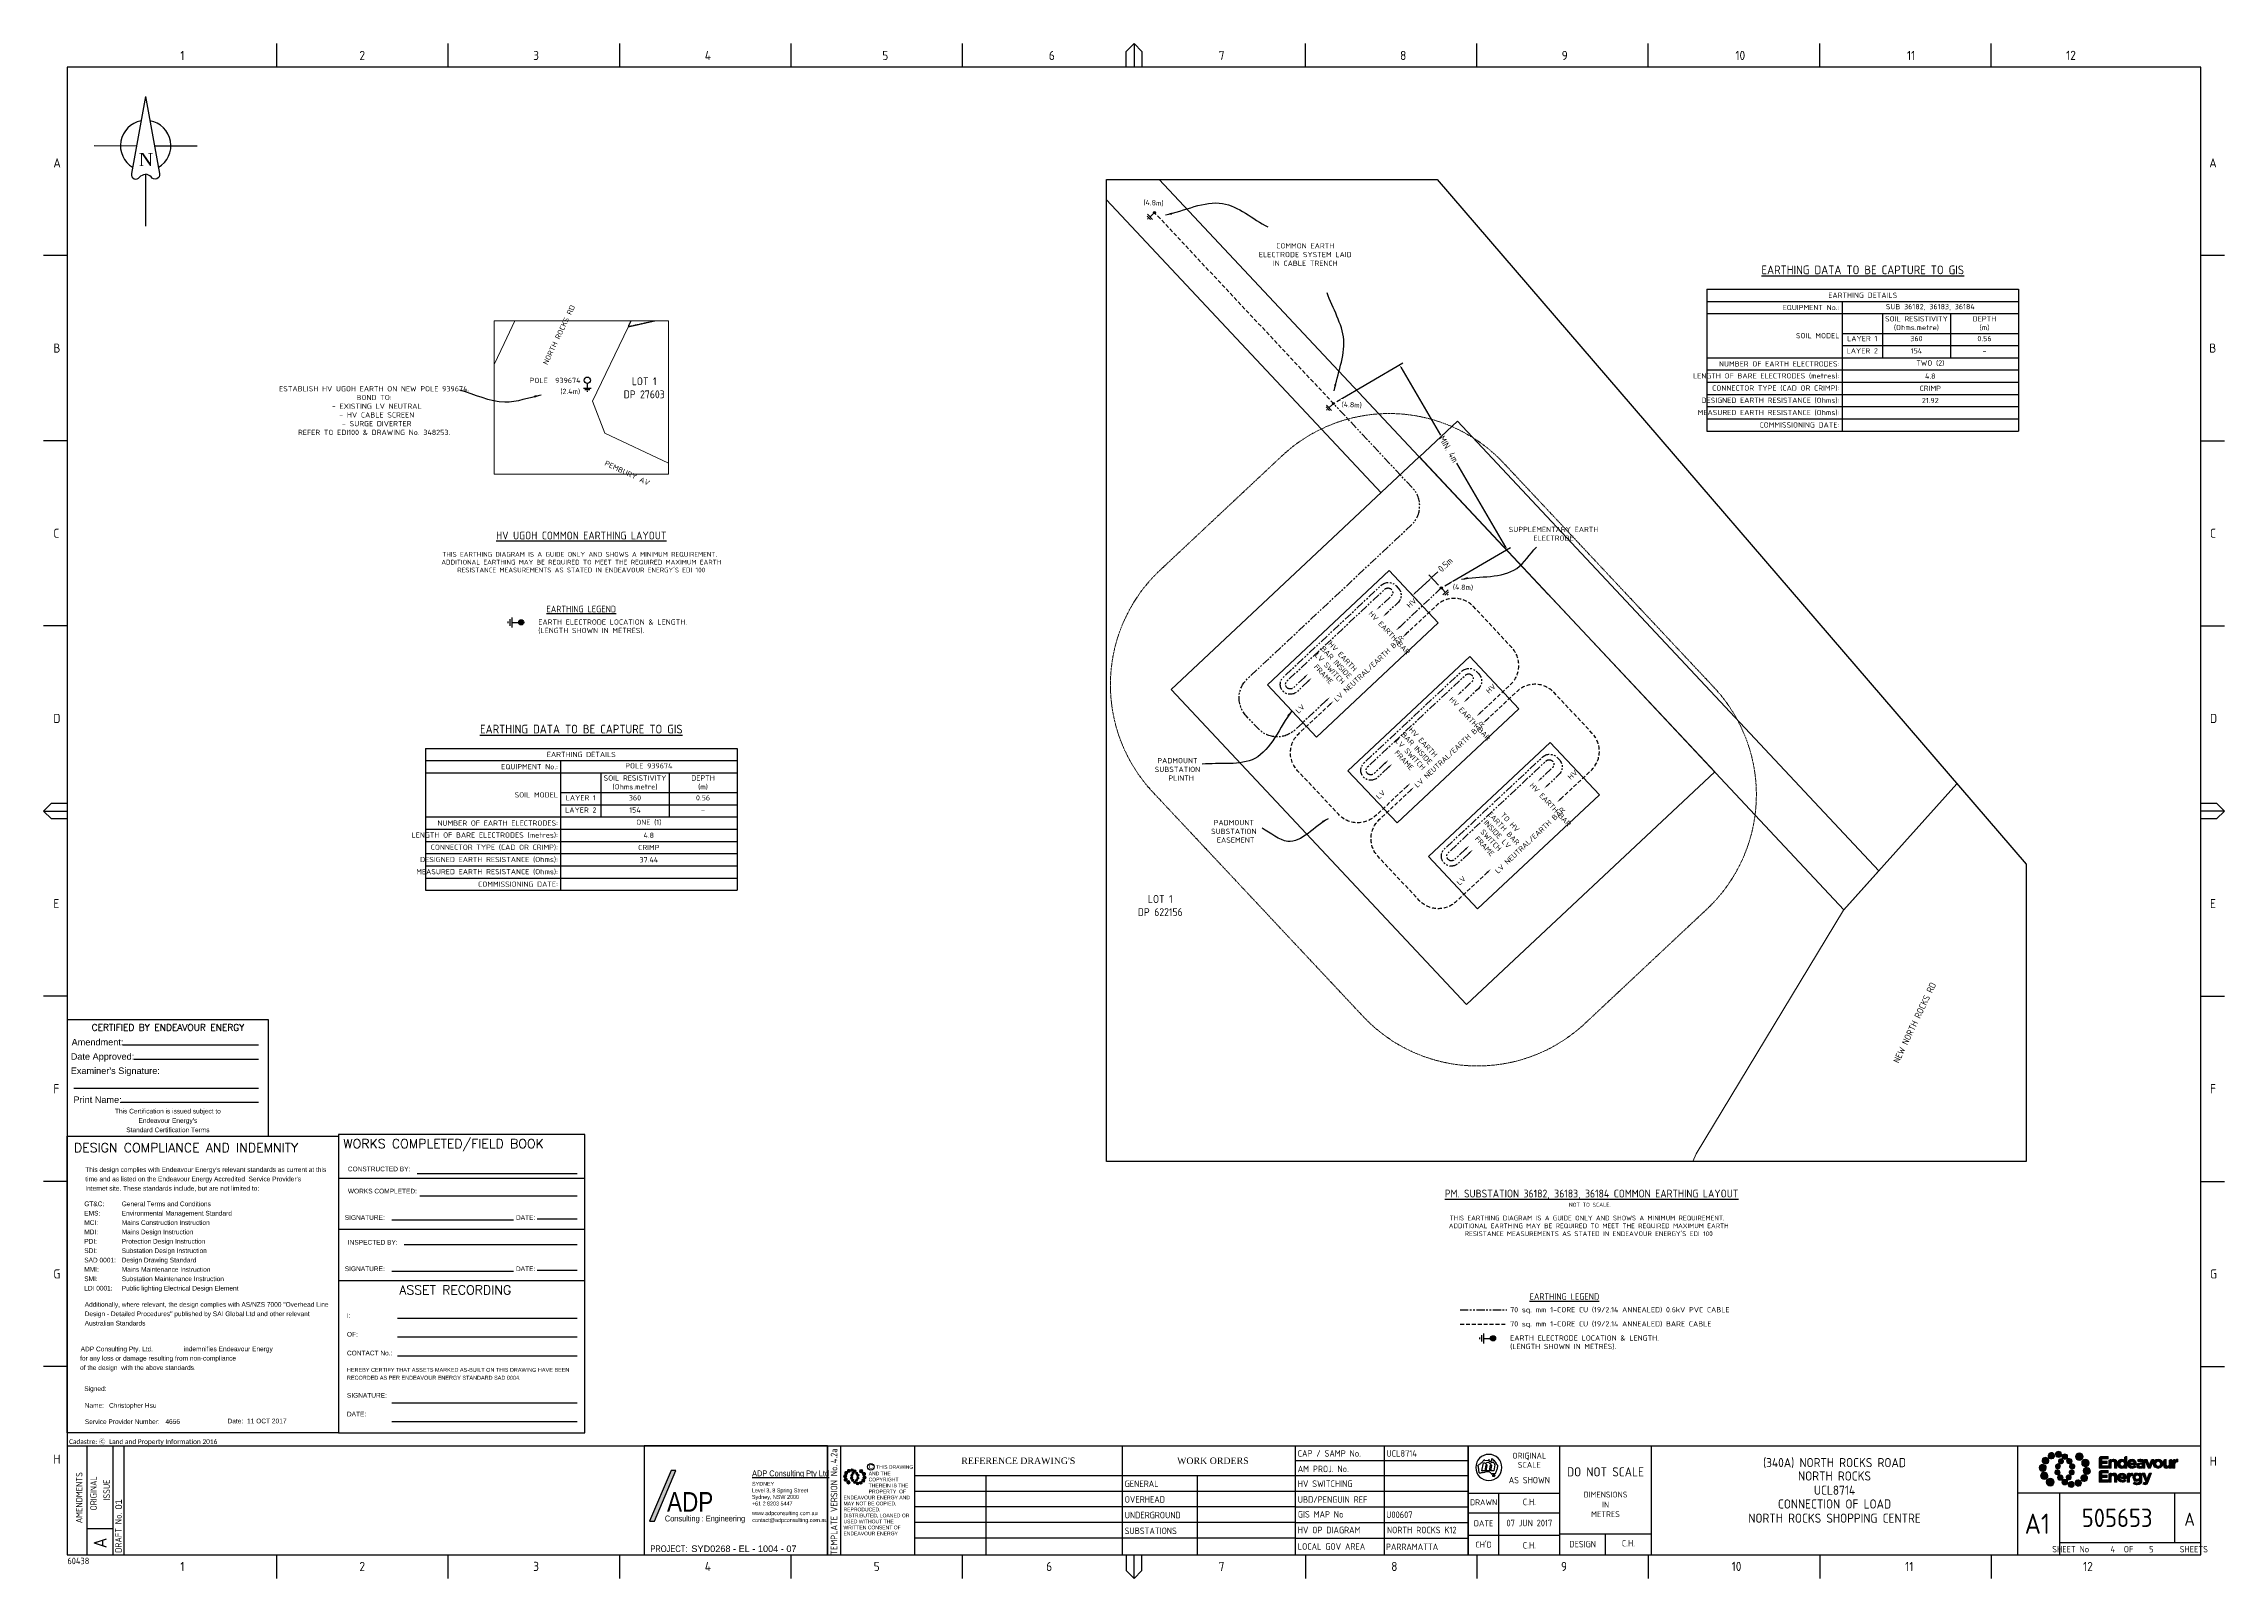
# Paper-space layout 'EL-1004-07' of a CAD drawing. Extents: x -21 to 813, y -3 to 583.
# The model-space entities are those that its viewports show. They can reach past a viewport. Long polylines and large blocks are cut down to what shows.
import ezdxf
from ezdxf.enums import TextEntityAlignment as Align

# ---------------------------------------------------------------- set-up
doc = ezdxf.new("R2010")
doc.units = 0
for name, pattern in [('DASHED', [0.75, 0.5, -0.25]), ('DASHED2', [9.525, 6.35, -3.175]), ('HIDDEN', [0.375, 0.25, -0.125]), ('HIDDEN2', [0.1875, 0.125, -0.0625]), ('PHANTOM2', [1.25, 0.625, -0.125, 0.125, -0.125, 0.125, -0.125])]:
    doc.linetypes.add(name, pattern=pattern)
doc.layers.get('0').update_dxf_attribs({"color": 6})
for name, color, linetype in [('_User Miscellaneous1', 7, 'Continuous'), ('_User QA_Logo', 7, 'Continuous'), ('Notes', 7, 'Continuous'), ('SupportsUG_SP_EXT', 7, 'Continuous')]:
    doc.layers.add(name, color=color, linetype=linetype)
for name, color, linetype, lineweight in [('Cadastre Easements_SP_NEW', 2, 'Continuous', 5), ('Cadastre Land Parcels_SP_EXT', 9, 'Continuous', 5), ('Cadastre Other Property_SP_EXT', 9, 'HIDDEN', 5), ('Cadastre Roads_SP_EXT', 9, 'Continuous', 5)]:
    doc.layers.add(name, color=color, linetype=linetype, lineweight=lineweight)
doc.layers.add('Viewports', color=6, linetype='Continuous', plot=False)
doc.styles.add('ARIAL', font='arial.ttf', dxfattribs={"height": 2})
doc.styles.add('Elec', font='romand__.ttf')
doc.styles.add('iecISOCP', font='isocp.shx')
doc.styles.add('iecNAME', font='times.ttf')
doc.styles.add('iecTimesNewRoman', font='times.ttf')
doc.styles.get("Standard").update_dxf_attribs({"font": 'arial.ttf'})
doc.dimstyles.new('DIM 1000', dxfattribs={"dimtxt": 2.5, "dimasz": 2.5, "dimexe": 1, "dimexo": 1, "dimgap": 1, "dimtad": 1, "dimdec": 0, "dimzin": 0, "dimdsep": 46, "dimtxsty": 'ARIAL', "dimcen": 1, "dimadec": 0, "dimazin": 0, "dimtfac": 1, "dimtdec": 0, "dimtix": 1, "dimtmove": 0, "dimatfit": 3, "dimfxl": 1, "dimtolj": 1, "dimtzin": 0, "dimarcsym": 0})
doc.dimstyles.get("Standard").update_dxf_attribs({"dimtxt": 0.18, "dimasz": 0.18, "dimexe": 0.18, "dimexo": 0.0625, "dimgap": 0.09, "dimtad": 0, "dimtih": 1, "dimtoh": 1, "dimdec": 4, "dimzin": 0, "dimdsep": 46, "dimtxsty": 'Standard', "dimcen": 0.09, "dimadec": 0, "dimazin": 0, "dimtfac": 1, "dimtdec": 4, "dimtofl": 0, "dimtmove": 0, "dimatfit": 3, "dimfxl": 1, "dimtolj": 1, "dimtzin": 0, "dimarcsym": 0})

# ---------------------------------------------------------------- blocks, each defined once
blk = doc.blocks.new('A$C30A46249')
at = {"color": 7, "lineweight": -3, "insert": (6.92, 4.97), "char_height": 1.79, "attachment_point": 7, "line_spacing_factor": 1.2}
blk.add_mtext('{\\fCalibri|b0|i0|c0|p34;\\C256;Cadastre: \\fMS Gothic|b0|i0|c128|p49;\\C250;\\c2236962;Ⓒ\\fMS Gothic|b0|i0|c0|p49; \\fCalibri|b0|i0|c0|p34;\\C256;Land and Property Information 2016}', dxfattribs=at)
blk = doc.blocks.new('NOTE_DESIGN-COMPLIANCE')
blk.add_lwpolyline([(0, 113.3), (103.74, 113.3), (103.74, 0), (0, 0)], close=True)
at = {"color": 7, "lineweight": -3, "style": 'Elec'}
blk.add_text('DESIGN COMPLIANCE AND INDEMNITY', height=3.5, dxfattribs=at).set_placement((2.6, 106.13), align=Align.BOTTOM_LEFT)
at = {"color": 7, "lineweight": -3}
for s, p in [('Signed:', (6.54, 17.75)), ('Name:', (6.71, 11.32)), ('Service Provider Number:', (6.76, 5.11)), ('Date: ', (61.29, 5.38))]:
    blk.add_text(s, height=1.79, dxfattribs=at).set_placement(p, align=Align.TOP_LEFT)
at = {"color": 7, "lineweight": -3, "char_height": 1.79, "line_spacing_factor": 1.2}
for s, insert, attachment_point in [("This design complies with Endeavour Energy's relevant standards as current at this \\Ptime and as listed on the Endeavour Energy Accredited  Service Provider's\\PInternet site. These standards include, but are not limited to:", (6.92, 92.16), 7), ('GT&C:^IGeneral Terms and Conditions\\PEMS:^I^IEnvironmental Management Standard\\PMCI:^I^IMains Construction Instruction\\PMDI:^I^IMains Design Instruction\\PPDI:^I^IProtection Design Instruction\\PSDI:^I^ISubstation Design Instruction\\PSAD 0001:^IDesign Drawing Standard\\PMMI:^I^IMains Maintenance Instruction\\PSMI:^I^ISubstation Maintenance Instruction\\PLDI 0001:^IPublic lighting Electrical Design Element ', (6.53, 88.36), 1), ('\\PAdditionally, where relevant, the design complies with AS/NZS 7000 "Overhead Line\\PDesign - Detailed Procedures" published by SAI Global Ltd and other relevant \\PAustralian Standards', (6.7, 53.5), 1), ('                                                         indemnifies Endeavour Energy \\Pfor any loss or damage resulting from non-compliance \\Pof the design  with the above standards.', (4.93, 32.94), 1)]:
    blk.add_mtext(s, dxfattribs=dict(at, insert=insert, attachment_point=attachment_point))
at = {"ltscale": 0.5}
for tag, p in [('COMPANYNAME', (5.15, 31.1)), ('NAME', (16, 9.52)), ('SPN', (37.54, 3.38)), ('DATE', (68.73, 3.59))]:
    blk.add_attdef(tag, p, '', height=1.8, dxfattribs=at)
blk = doc.blocks.new('NOTE_CERTIFIED-BY-IE')
at = {"color": 7, "linetype": 'Continuous', "lineweight": -3}
for p, q in [((21.25, 34.9), (73.15, 34.9)), ((25.46, 29.41), (73.15, 29.41)), ((2.51, 18.32), (73.15, 18.32)), ((20.45, 12.96), (73.15, 12.96))]:
    blk.add_line(p, q, dxfattribs=at)
blk.add_lwpolyline([(0, 0), (76.98, 0), (76.98, 44.52), (0, 44.52)], close=True)
at = {"color": 7, "lineweight": -3, "style": 'Elec'}
blk.add_text('CERTIFIED BY ENDEAVOUR ENERGY', height=2.52, dxfattribs=at).set_placement((38.51, 41.58), align=Align.MIDDLE_CENTER)
at = {"color": 7, "lineweight": -3}
for s, p in [('Amendment:', (1.7, 35.94)), ('Date Approved:', (1.37, 30.47)), ("Examiner's Signature:", (1.37, 25.01))]:
    blk.add_text(s, height=2.5, dxfattribs=at).set_placement(p, align=Align.MIDDLE_LEFT)
blk.add_text('Print Name:', height=2.5, dxfattribs=at).set_placement((2.4, 11.95), align=Align.BOTTOM_LEFT)
at = {"color": 7, "lineweight": -3, "insert": (38.49, 5.99), "char_height": 1.79, "attachment_point": 5, "line_spacing_factor": 1.2}
blk.add_mtext("This Certification is issued subject to \\PEndeavour Energy's \\PStandard Certification Terms", dxfattribs=at)
at = {"color": 7, "lineweight": -3, "flags": 4}
for tag, p in [('AMENDMENT', (21.25, 34.9)), ('DATE_APPROVED', (25.46, 29.41)), ('PRINT_NAME', (20.45, 12.96))]:
    blk.add_attdef(tag, p, '', height=2.5, dxfattribs=at)
blk = doc.blocks.new('NOTE_WORKS-COMPLETED')
at = {"lineweight": -3}
for p, q in [((94.11, 97.2), (0, 97.2)), ((94.11, 77.62), (0, 77.62)), ((93.87, 58.03), (0, 58.03))]:
    blk.add_line(p, q, dxfattribs=at)
at = {"color": 7, "linetype": 'Continuous', "lineweight": -3}
for p, q in [((30, 99), (91.13, 99)), ((31, 90.55), (91.13, 90.55)), ((20.3, 81.37), (66.83, 81.37)), ((75.92, 81.71), (91.13, 81.71)), ((25, 71.88), (91.13, 71.88)), ((20.3, 61.78), (66.83, 61.78)), ((75.92, 62.13), (91.13, 62.13)), ((22.5, 43.79), (91.13, 43.79)), ((22.5, 36.59), (91.13, 36.59)), ((22.5, 29.42), (91.13, 29.42)), ((20.3, 11.37), (91.13, 11.37)), ((20.3, 4.28), (91.13, 4.28))]:
    blk.add_line(p, q, dxfattribs=at)
at = {"lineweight": -3}
blk.add_lwpolyline([(0, 0), (94.11, 0), (94.11, 113.95), (0, 113.95)], close=True, dxfattribs=at)
at = {"color": 7, "lineweight": -3, "style": 'Elec'}
blk.add_text('WORKS COMPLETED/FIELD BOOK', height=3.5, dxfattribs=at).set_placement((1.75, 110.45), align=Align.MIDDLE_LEFT)
at = {"color": 7, "lineweight": -3}
for s, p in [('CONSTRUCTED BY:', (3.51, 100.79)), ('WORKS COMPLETED:', (3.52, 92.34)), ('INSPECTED BY:', (3.52, 72.76))]:
    blk.add_text(s, height=1.79, dxfattribs=at).set_placement(p, align=Align.MIDDLE_LEFT)
for s, p in [('SIGNATURE:', (10, 82.23)), ('DATE:', (71.45, 82.23)), ('SIGNATURE:', (10, 62.65)), ('DATE:', (71.45, 62.65))]:
    blk.add_text(s, height=1.79, dxfattribs=at).set_placement(p, align=Align.MIDDLE_CENTER)
at = {"color": 7, "lineweight": -3, "style": 'Elec'}
blk.add_text('ASSET RECORDING', height=3.5, dxfattribs=at).set_placement((23.19, 56.32), align=Align.TOP_LEFT)
at = {"color": 7, "lineweight": -3, "insert": (3.17, 45.68), "char_height": 1.79, "width": 89.6105, "attachment_point": 1, "line_spacing_factor": 1.2}
blk.add_mtext('I:\\P\\POF:\\P\\PCONTACT No.:\\P{\\H0.83799x;\\PHEREBY CERTIFY THAT ASSETS MARKED AS-BUILT ON THIS DRAWING HAVE BEEN\\PRECORDED AS PER ENDEAVOUR ENERGY STANDARD SAD 0004.}\\P\\PSIGNATURE:\\P\\PDATE:', dxfattribs=at)
at = {"color": 7, "lineweight": -3}
for tag, p in [('CONSTRUCTEDBY', (32.92, 99.87)), ('WORKSCOMPLETED', (32.93, 91.44)), ('SIGNATURE', (23.86, 81.87)), ('DATE', (77.31, 82.21)), ('INSPECTEDBY', (25.68, 72.38)), ('SIGNATURE', (24.59, 62.28)), ('DATE', (77.75, 62.63)), ('ASSETRECORD', (28.77, 44.53)), ('ASSETRECORDOF', (28.5, 37.33)), ('CONTACTNO', (28.5, 30.15)), ('SIGNATURE', (31.79, 12.95)), ('DATE', (32, 5.02))]:
    blk.add_attdef(tag, p, '', height=1.79, dxfattribs=at)
blk = doc.blocks.new('*U72')
blk.add_hatch(color=152).paths.add_polyline_path([(-67.96, 12.8), (-66.1, 12.8), (-57.9, 32.24), (-59.76, 32.24)])
blk.add_lwpolyline([(0, 41.65), (-70, 41.65), (-70, 0), (0, 0)], close=True)
at = {"color": 152}
blk.add_lwpolyline([(-67.96, 12.8), (-66.1, 12.8), (-57.9, 32.24), (-59.76, 32.24)], close=True, dxfattribs=at)
for s, width, insert, char_height, attachment_point in [('{\\fArial Narrow|b0|i0|c0|p34;\\LADP Consulting Pty Ltd}', 26.7693, (-28.81, 32.24), 2.25, 1), ('{\\fArial Narrow|b0|i0|c0|p34;www.adpconsulting.com.au}', 13.8708, (-28.81, 16.66), 1.5, 1), ('{\\fArial Narrow|b0|i0|c0|p34;contact@adpconsulting.com.au}', 15.9288, (-28.74, 14), 1.5, 1), ('{\\fArial Narrow|b0|i0|c0|p34;PROJECT:}', 13.9404, (-67.68, 2.32), 2.5, 4)]:
    blk.add_mtext_dynamic_manual_height_columns(s, width=width, gutter_width=5, heights=[0], dxfattribs=dict(insert=insert, char_height=char_height, attachment_point=attachment_point))
for s, insert, char_height, width, attachment_point in [('{\\fArial Narrow|b0|i0|c0|p34;Level 3, 8 Spring Street\\PSydney, NSW 2000\\P+61 2 8203 5447}', (-28.85, 25.36), 1.5, 18.4447, 1), ('{\\fArial Narrow|b0|i0|c0|p34;ADP}', (-61.3, 16.47), 7.5, 16.5843, 7)]:
    blk.add_mtext(s, dxfattribs=dict(insert=insert, char_height=char_height, width=width, attachment_point=attachment_point))
at = {"color": 191, "insert": (-28.8, 27.88), "char_height": 1.5, "width": 7.0658, "attachment_point": 1}
blk.add_mtext('{\\fArial Narrow|b0|i0|c0|p34;\\C256;SYDNEY}', dxfattribs=at)
at = {"color": 253, "insert": (-62.14, 12.08), "char_height": 2.25, "width": 27.9296, "attachment_point": 7}
blk.add_mtext('{\\fArial Narrow|b0|i0|c0|p34;Consulting : Engineering}', dxfattribs=at)
blk.add_attdef('REFERENCE', text='', height=2.5).set_placement((-52, 2.32), align=Align.MIDDLE_LEFT)
blk = doc.blocks.new('NorthPnt 11(NP11)')
for p, q in [((-19.7, 0.02), (-3.49, 0)), ((3.32, 0), (19.7, -0.02)), ((-0.08, -10.94), (-0.08, -30.8))]:
    blk.add_line(p, q)
for points in [[(-0.08, 18.81), (-5.43, -10.68, 0.877048), (-2.29, -11.9, -0.1543), (-0.08, -10.94, 0.090511)], [(-0.08, 18.81), (5.26, -10.68, -0.877048), (2.13, -11.9, 0.1543), (-0.08, -10.94, -0.090511)]]:
    blk.add_lwpolyline(points, format="xyb")
for start, end in [(100.5988, 238.86433), (300.09942, 80.43745)]:
    blk.add_arc((0, 0), 9.64, start, end)
at = {"color": 7, "style": 'iecNAME'}
blk.add_text('N', height=5.02, dxfattribs=at).set_placement((-2.62, -7.82))
blk = doc.blocks.new('m4')
at = {"layer": 'Notes', "color": 7, "linetype": 'Continuous'}
for points in [[(0, -1.95), (0, 0)], [(-1.43, -1.95), (1.43, -1.95)], [(-0.95, -2.52), (0.95, -2.52)], [(-0.24, -3.09), (0.24, -3.09)]]:
    blk.add_lwpolyline(points, dxfattribs=at)
blk = doc.blocks.new('*D119')
at = {"layer": '_User Miscellaneous1', "color": 0, "lineweight": -2, "transparency": 16777216}
for p, q in [((473.65, 446.63), (498.84, 461.37)), ((498.05, 459.75), (513.25, 433.77)), ((538.26, 391.03), (519.49, 423.12)), ((514.87, 376.18), (540.06, 390.92))]:
    blk.add_line(p, q, dxfattribs=at)
at = {"layer": '_User Miscellaneous1', "color": 0, "transparency": 16777216}
for points in [[(498.19, 459.83), (497.91, 459.66), (497.54, 460.61)], [(538.41, 391.11), (538.12, 390.94), (538.77, 390.16)]]:
    blk.add_solid(points, dxfattribs=at)
at = {"layer": '_User Miscellaneous1', "color": 0, "transparency": 16777216, "insert": (516.37, 428.44), "char_height": 2.5, "attachment_point": 5, "rotation": 300.33673, "style": 'iecISOCP'}
blk.add_mtext('\\A1;MIN. 4m', dxfattribs=at)
blk = doc.blocks.new('*D120')
at = {"layer": '_User Miscellaneous1', "color": 0, "lineweight": -2, "transparency": 16777216}
for p, q in [((503.3, 373.23), (509.14, 378.7)), ((512.55, 376.52), (508.84, 380.48)), ((509.87, 379.38), (512.24, 381.6)), ((505.26, 369.68), (501.55, 373.64))]:
    blk.add_line(p, q, dxfattribs=at)
at = {"layer": '_User Miscellaneous1', "color": 0, "transparency": 16777216}
for points in [[(509.02, 378.82), (509.25, 378.58), (509.87, 379.38)], [(503.19, 373.35), (503.42, 373.1), (502.57, 372.54)]]:
    blk.add_solid(points, dxfattribs=at)
at = {"layer": '_User Miscellaneous1', "color": 0, "transparency": 16777216, "insert": (515.1, 384.29), "char_height": 2.5, "attachment_point": 5, "rotation": 43.15788, "style": 'iecISOCP'}
blk.add_mtext('\\A1;0.5m', dxfattribs=at)
blk = doc.blocks.new('EE_LOGO_SMALL')
at = {"layer": 'Notes'}
h = blk.add_hatch(color=256, dxfattribs=at)
edge = h.paths.add_edge_path()
edge.add_spline(control_points=[(-8.4, 2), (-9.2, 2), (-9.8, 1.4), (-9.8, 0.7), (-9.9, -0.1), (-9.3, -0.7), (-8.6, -0.8), (-7.8, -0.8), (-7.2, -0.2), (-7.1, 0.5), (-7.1, 1.3), (-7.7, 1.9), (-8.4, 2)], knot_values=[0, 0, 0, 0, 1, 1, 1, 2, 2, 2, 3, 3, 3, 4, 4, 4, 4], degree=3, periodic=0)
h = blk.add_hatch(color=256, dxfattribs=at)
edge = h.paths.add_edge_path()
edge.add_spline(control_points=[(-6.8, 4.5), (-7.4, 4.8), (-8.2, 4.6), (-8.6, 4), (-8.9, 3.4), (-8.7, 2.6), (-8.1, 2.2), (-7.5, 1.9), (-6.7, 2.1), (-6.3, 2.7), (-6, 3.3), (-6.2, 4.1), (-6.8, 4.5)], knot_values=[0, 0, 0, 0, 1, 1, 1, 2, 2, 2, 3, 3, 3, 4, 4, 4, 4], degree=3, periodic=0)
h = blk.add_hatch(color=256, dxfattribs=at)
edge = h.paths.add_edge_path()
edge.add_spline(control_points=[(-4.2, 5.9), (-4.6, 6.5), (-5.3, 6.6), (-5.9, 6.3), (-6.4, 5.9), (-6.6, 5.1), (-6.2, 4.6), (-5.9, 4), (-5.1, 3.8), (-4.6, 4.2), (-4, 4.6), (-3.8, 5.3), (-4.2, 5.9)], knot_values=[0, 0, 0, 0, 1, 1, 1, 2, 2, 2, 3, 3, 3, 4, 4, 4, 4], degree=3, periodic=0)
h = blk.add_hatch(color=256, dxfattribs=at)
edge = h.paths.add_edge_path()
edge.add_spline(control_points=[(-1.3, 5.9), (-1.4, 6.5), (-2, 7), (-2.6, 6.9), (-3.3, 6.9), (-3.7, 6.3), (-3.7, 5.6), (-3.6, 5), (-3, 4.5), (-2.4, 4.6), (-1.7, 4.7), (-1.3, 5.2), (-1.3, 5.9)], knot_values=[0, 0, 0, 0, 1, 1, 1, 2, 2, 2, 3, 3, 3, 4, 4, 4, 4], degree=3, periodic=0)
h = blk.add_hatch(color=256, dxfattribs=at)
edge = h.paths.add_edge_path()
edge.add_spline(control_points=[(-2.5, 2.1), (-3, 2.2), (-3.5, 1.9), (-3.6, 1.3), (-3.7, 0.8), (-3.4, 0.3), (-2.9, 0.2), (-2.4, 0.1), (-1.9, 0.4), (-1.8, 0.9), (-1.7, 1.5), (-2, 2), (-2.5, 2.1)], knot_values=[0, 0, 0, 0, 1, 1, 1, 2, 2, 2, 3, 3, 3, 4, 4, 4, 4], degree=3, periodic=0)
h = blk.add_hatch(color=256, dxfattribs=at)
edge = h.paths.add_edge_path()
edge.add_spline(control_points=[(1, 4.9), (1, 4.3), (0.5, 3.8), (-0.1, 3.8), (-0.7, 3.8), (-1.2, 4.3), (-1.2, 4.9), (-1.2, 5.5), (-0.7, 6), (-0.1, 6), (0.5, 6), (1, 5.5), (1, 4.9)], knot_values=[0, 0, 0, 0, 1, 1, 1, 2, 2, 2, 3, 3, 3, 4, 4, 4, 4], degree=3, periodic=0)
edge = h.paths.add_edge_path()
edge.add_spline(control_points=[(-1.4, 4), (-1.9, 4.1), (-2.4, 3.8), (-2.5, 3.3), (-2.6, 2.7), (-2.3, 2.2), (-1.8, 2.1), (-1.3, 2), (-0.7, 2.3), (-0.6, 2.9), (-0.5, 3.4), (-0.9, 3.9), (-1.4, 4)], knot_values=[0, 0, 0, 0, 1, 1, 1, 2, 2, 2, 3, 3, 3, 4, 4, 4, 4], degree=3, periodic=0)
h = blk.add_hatch(color=256, dxfattribs=at)
edge = h.paths.add_edge_path()
edge.add_spline(control_points=[(2.3, 2.4), (2.8, 2.8), (2.8, 3.4), (2.4, 3.9), (2, 4.3), (1.4, 4.3), (0.9, 3.9), (0.5, 3.6), (0.5, 2.9), (0.9, 2.5), (1.2, 2), (1.9, 2), (2.3, 2.4)], knot_values=[0, 0, 0, 0, 1, 1, 1, 2, 2, 2, 3, 3, 3, 4, 4, 4, 4], degree=3, periodic=0)
edge = h.paths.add_edge_path()
edge.add_spline(control_points=[(1, 4.9), (1, 4.3), (0.5, 3.8), (-0.1, 3.8), (-0.7, 3.8), (-1.2, 4.3), (-1.2, 4.9), (-1.2, 5.5), (-0.7, 6), (-0.1, 6), (0.5, 6), (1, 5.5), (1, 4.9)], knot_values=[0, 0, 0, 0, 1, 1, 1, 2, 2, 2, 3, 3, 3, 4, 4, 4, 4], degree=3, periodic=0)
h = blk.add_hatch(color=256, dxfattribs=at)
edge = h.paths.add_edge_path()
edge.add_spline(control_points=[(1, 4.9), (1, 4.3), (0.5, 3.8), (-0.1, 3.8), (-0.7, 3.8), (-1.2, 4.3), (-1.2, 4.9), (-1.2, 5.5), (-0.7, 6), (-0.1, 6), (0.5, 6), (1, 5.5), (1, 4.9)], knot_values=[0, 0, 0, 0, 1, 1, 1, 2, 2, 2, 3, 3, 3, 4, 4, 4, 4], degree=3, periodic=0)
edge = h.paths.add_edge_path(flags=16)
edge.add_spline(control_points=[(1, 4.9), (1, 4.3), (0.5, 3.8), (-0.1, 3.8), (-0.7, 3.8), (-1.2, 4.3), (-1.2, 4.9), (-1.2, 5.5), (-0.7, 6), (-0.1, 6), (0.5, 6), (1, 5.5), (1, 4.9)], knot_values=[0, 0, 0, 0, 1, 1, 1, 2, 2, 2, 3, 3, 3, 4, 4, 4, 4], degree=3, periodic=0)
h = blk.add_hatch(color=256, dxfattribs=at)
edge = h.paths.add_edge_path()
edge.add_spline(control_points=[(3, 0.2), (3.5, 0.3), (3.8, 0.9), (3.7, 1.4), (3.6, 1.9), (3, 2.3), (2.5, 2.1), (1.9, 2), (1.6, 1.4), (1.8, 0.9), (1.9, 0.4), (2.5, 0.1), (3, 0.2)], knot_values=[0, 0, 0, 0, 1, 1, 1, 2, 2, 2, 3, 3, 3, 4, 4, 4, 4], degree=3, periodic=0)
h = blk.add_hatch(color=256, dxfattribs=at)
edge = h.paths.add_edge_path()
edge.add_spline(control_points=[(7, 4.9), (7, 4), (6.3, 3.4), (5.5, 3.4), (4.6, 3.4), (4, 4), (4, 4.9), (4, 5.7), (4.6, 6.4), (5.5, 6.4), (6.3, 6.4), (7, 5.7), (7, 4.9)], knot_values=[0, 0, 0, 0, 1, 1, 1, 2, 2, 2, 3, 3, 3, 4, 4, 4, 4], degree=3, periodic=0)
h = blk.add_hatch(color=256, dxfattribs=at)
edge = h.paths.add_edge_path()
edge.add_spline(control_points=[(8.4, 1.1), (9.1, 1.5), (9.4, 2.3), (9.1, 3), (8.8, 3.7), (7.9, 4.1), (7.2, 3.8), (6.5, 3.4), (6.2, 2.6), (6.5, 1.9), (6.8, 1.2), (7.7, 0.8), (8.4, 1.1)], knot_values=[0, 0, 0, 0, 1, 1, 1, 2, 2, 2, 3, 3, 3, 4, 4, 4, 4], degree=3, periodic=0)
h = blk.add_hatch(color=256, dxfattribs=at)
edge = h.paths.add_edge_path()
edge.add_spline(control_points=[(8.3, -1.9), (9, -1.9), (9.7, -1.4), (9.7, -0.6), (9.7, 0.1), (9.2, 0.8), (8.4, 0.8), (7.7, 0.8), (7, 0.3), (7, -0.5), (6.9, -1.2), (7.5, -1.9), (8.3, -1.9)], knot_values=[0, 0, 0, 0, 1, 1, 1, 2, 2, 2, 3, 3, 3, 4, 4, 4, 4], degree=3, periodic=0)
h = blk.add_hatch(color=256, dxfattribs=at)
edge = h.paths.add_edge_path()
edge.add_spline(control_points=[(-8.5, -1.1), (-9.2, -1.4), (-9.6, -2.3), (-9.3, -3), (-8.9, -3.7), (-8.1, -4), (-7.4, -3.7), (-6.7, -3.4), (-6.3, -2.5), (-6.6, -1.8), (-7, -1.1), (-7.8, -0.8), (-8.5, -1.1)], knot_values=[0, 0, 0, 0, 1, 1, 1, 2, 2, 2, 3, 3, 3, 4, 4, 4, 4], degree=3, periodic=0)
h = blk.add_hatch(color=256, dxfattribs=at)
edge = h.paths.add_edge_path()
edge.add_spline(control_points=[(-7.1, -4.8), (-7.1, -4), (-6.5, -3.3), (-5.6, -3.3), (-4.8, -3.3), (-4.1, -4), (-4.1, -4.8), (-4.1, -5.7), (-4.8, -6.3), (-5.6, -6.3), (-6.5, -6.3), (-7.1, -5.7), (-7.1, -4.8)], knot_values=[0, 0, 0, 0, 1, 1, 1, 2, 2, 2, 3, 3, 3, 4, 4, 4, 4], degree=3, periodic=0)
h = blk.add_hatch(color=256, dxfattribs=at)
edge = h.paths.add_edge_path()
edge.add_spline(control_points=[(-3.1, -0.2), (-3.7, -0.3), (-4, -0.8), (-3.8, -1.4), (-3.7, -1.9), (-3.2, -2.2), (-2.6, -2.1), (-2.1, -1.9), (-1.8, -1.4), (-1.9, -0.9), (-2.1, -0.3), (-2.6, 0), (-3.1, -0.2)], knot_values=[0, 0, 0, 0, 1, 1, 1, 2, 2, 2, 3, 3, 3, 4, 4, 4, 4], degree=3, periodic=0)
h = blk.add_hatch(color=256, dxfattribs=at)
edge = h.paths.add_edge_path()
edge.add_spline(control_points=[(-2.5, -2.3), (-2.9, -2.7), (-3, -3.4), (-2.6, -3.8), (-2.2, -4.2), (-1.5, -4.3), (-1.1, -3.9), (-0.7, -3.5), (-0.6, -2.8), (-1, -2.4), (-1.4, -2), (-2, -1.9), (-2.5, -2.3)], knot_values=[0, 0, 0, 0, 1, 1, 1, 2, 2, 2, 3, 3, 3, 4, 4, 4, 4], degree=3, periodic=0)
h = blk.add_hatch(color=256, dxfattribs=at)
edge = h.paths.add_edge_path()
edge.add_spline(control_points=[(-1.2, -4.8), (-1.2, -4.2), (-0.7, -3.7), (-0.1, -3.7), (0.5, -3.7), (1, -4.2), (1, -4.8), (1, -5.4), (0.5, -5.9), (-0.1, -5.9), (-0.7, -5.9), (-1.2, -5.4), (-1.2, -4.8)], knot_values=[0, 0, 0, 0, 1, 1, 1, 2, 2, 2, 3, 3, 3, 4, 4, 4, 4], degree=3, periodic=0)
h = blk.add_hatch(color=256, dxfattribs=at)
edge = h.paths.add_edge_path()
edge.add_spline(control_points=[(1.2, -3.9), (1.7, -4.1), (2.2, -3.7), (2.3, -3.2), (2.5, -2.7), (2.1, -2.2), (1.6, -2.1), (1.1, -2), (0.6, -2.3), (0.5, -2.8), (0.4, -3.3), (0.7, -3.8), (1.2, -3.9)], knot_values=[0, 0, 0, 0, 1, 1, 1, 2, 2, 2, 3, 3, 3, 4, 4, 4, 4], degree=3, periodic=0)
h = blk.add_hatch(color=256, dxfattribs=at)
edge = h.paths.add_edge_path()
edge.add_spline(control_points=[(1.2, -5.8), (1.3, -6.5), (1.8, -6.9), (2.5, -6.9), (3.1, -6.8), (3.6, -6.2), (3.5, -5.6), (3.4, -5), (2.9, -4.5), (2.2, -4.6), (1.6, -4.6), (1.1, -5.2), (1.2, -5.8)], knot_values=[0, 0, 0, 0, 1, 1, 1, 2, 2, 2, 3, 3, 3, 4, 4, 4, 4], degree=3, periodic=0)
h = blk.add_hatch(color=256, dxfattribs=at)
edge = h.paths.add_edge_path()
edge.add_spline(control_points=[(2.4, -2), (2.9, -2.1), (3.4, -1.8), (3.5, -1.3), (3.6, -0.8), (3.3, -0.3), (2.8, -0.2), (2.2, -0.1), (1.7, -0.4), (1.6, -0.9), (1.5, -1.4), (1.8, -1.9), (2.4, -2)], knot_values=[0, 0, 0, 0, 1, 1, 1, 2, 2, 2, 3, 3, 3, 4, 4, 4, 4], degree=3, periodic=0)
h = blk.add_hatch(color=256, dxfattribs=at)
edge = h.paths.add_edge_path()
edge.add_spline(control_points=[(4, -5.8), (4.4, -6.4), (5.2, -6.6), (5.7, -6.2), (6.3, -5.8), (6.5, -5.1), (6.1, -4.5), (5.7, -4), (5, -3.8), (4.4, -4.2), (3.8, -4.5), (3.7, -5.3), (4, -5.8)], knot_values=[0, 0, 0, 0, 1, 1, 1, 2, 2, 2, 3, 3, 3, 4, 4, 4, 4], degree=3, periodic=0)
h = blk.add_hatch(color=256, dxfattribs=at)
edge = h.paths.add_edge_path()
edge.add_spline(control_points=[(6.7, -4.4), (7.3, -4.8), (8.1, -4.6), (8.4, -4), (8.8, -3.3), (8.6, -2.6), (8, -2.2), (7.3, -1.8), (6.6, -2.1), (6.2, -2.7), (5.8, -3.3), (6, -4.1), (6.7, -4.4)], knot_values=[0, 0, 0, 0, 1, 1, 1, 2, 2, 2, 3, 3, 3, 4, 4, 4, 4], degree=3, periodic=0)
at = {"layer": 'Notes', "lineweight": 0}
for points in [[(1.8, 2.1), (1.8, 2.1)], [(-2, -2.1), (-2, -2.1)]]:
    blk.add_lwpolyline(points, dxfattribs=at)
for points in [[(-8.4, 2), (-9.2, 2), (-9.8, 1.4), (-9.8, 0.7), (-9.9, -0.1), (-9.3, -0.7), (-8.6, -0.8), (-7.8, -0.8), (-7.2, -0.2), (-7.1, 0.5), (-7.1, 1.3), (-7.7, 1.9), (-8.4, 2)], [(-6.8, 4.5), (-7.4, 4.8), (-8.2, 4.6), (-8.6, 4), (-8.9, 3.4), (-8.7, 2.6), (-8.1, 2.2), (-7.5, 1.9), (-6.7, 2.1), (-6.3, 2.7), (-6, 3.3), (-6.2, 4.1), (-6.8, 4.5)], [(-4.2, 5.9), (-4.6, 6.5), (-5.3, 6.6), (-5.9, 6.3), (-6.4, 5.9), (-6.6, 5.1), (-6.2, 4.6), (-5.9, 4), (-5.1, 3.8), (-4.6, 4.2), (-4, 4.6), (-3.8, 5.3), (-4.2, 5.9)], [(-1.3, 5.9), (-1.4, 6.5), (-2, 7), (-2.6, 6.9), (-3.3, 6.9), (-3.7, 6.3), (-3.7, 5.6), (-3.6, 5), (-3, 4.5), (-2.4, 4.6), (-1.7, 4.7), (-1.3, 5.2), (-1.3, 5.9)], [(-2.5, 2.1), (-3, 2.2), (-3.5, 1.9), (-3.6, 1.3), (-3.7, 0.8), (-3.4, 0.3), (-2.9, 0.2), (-2.4, 0.1), (-1.9, 0.4), (-1.8, 0.9), (-1.7, 1.5), (-2, 2), (-2.5, 2.1)], [(-1.4, 4), (-1.9, 4.1), (-2.4, 3.8), (-2.5, 3.3), (-2.6, 2.7), (-2.3, 2.2), (-1.8, 2.1), (-1.3, 2), (-0.7, 2.3), (-0.6, 2.9), (-0.5, 3.4), (-0.9, 3.9), (-1.4, 4)], [(1, 4.9), (1, 4.3), (0.5, 3.8), (-0.1, 3.8), (-0.7, 3.8), (-1.2, 4.3), (-1.2, 4.9), (-1.2, 5.5), (-0.7, 6), (-0.1, 6), (0.5, 6), (1, 5.5), (1, 4.9)], [(1, 4.9), (1, 4.3), (0.5, 3.8), (-0.1, 3.8), (-0.7, 3.8), (-1.2, 4.3), (-1.2, 4.9), (-1.2, 5.5), (-0.7, 6), (-0.1, 6), (0.5, 6), (1, 5.5), (1, 4.9)], [(2.3, 2.4), (2.8, 2.8), (2.8, 3.4), (2.4, 3.9), (2, 4.3), (1.4, 4.3), (0.9, 3.9), (0.5, 3.6), (0.5, 2.9), (0.9, 2.5), (1.2, 2), (1.9, 2), (2.3, 2.4)], [(3, 0.2), (3.5, 0.3), (3.8, 0.9), (3.7, 1.4), (3.6, 1.9), (3, 2.3), (2.5, 2.1), (1.9, 2), (1.6, 1.4), (1.8, 0.9), (1.9, 0.4), (2.5, 0.1), (3, 0.2)], [(7, 4.9), (7, 4), (6.3, 3.4), (5.5, 3.4), (4.6, 3.4), (4, 4), (4, 4.9), (4, 5.7), (4.6, 6.4), (5.5, 6.4), (6.3, 6.4), (7, 5.7), (7, 4.9)], [(8.4, 1.1), (9.1, 1.5), (9.4, 2.3), (9.1, 3), (8.8, 3.7), (7.9, 4.1), (7.2, 3.8), (6.5, 3.4), (6.2, 2.6), (6.5, 1.9), (6.8, 1.2), (7.7, 0.8), (8.4, 1.1)], [(8.3, -1.9), (9, -1.9), (9.7, -1.4), (9.7, -0.6), (9.7, 0.1), (9.2, 0.8), (8.4, 0.8), (7.7, 0.8), (7, 0.3), (7, -0.5), (6.9, -1.2), (7.5, -1.9), (8.3, -1.9)], [(-8.5, -1.1), (-9.2, -1.4), (-9.6, -2.3), (-9.3, -3), (-8.9, -3.7), (-8.1, -4), (-7.4, -3.7), (-6.7, -3.4), (-6.3, -2.5), (-6.6, -1.8), (-7, -1.1), (-7.8, -0.8), (-8.5, -1.1)], [(-7.1, -4.8), (-7.1, -4), (-6.5, -3.3), (-5.6, -3.3), (-4.8, -3.3), (-4.1, -4), (-4.1, -4.8), (-4.1, -5.7), (-4.8, -6.3), (-5.6, -6.3), (-6.5, -6.3), (-7.1, -5.7), (-7.1, -4.8)], [(-3.1, -0.2), (-3.7, -0.3), (-4, -0.8), (-3.8, -1.4), (-3.7, -1.9), (-3.2, -2.2), (-2.6, -2.1), (-2.1, -1.9), (-1.8, -1.4), (-1.9, -0.9), (-2.1, -0.3), (-2.6, 0), (-3.1, -0.2)], [(-2.5, -2.3), (-2.9, -2.7), (-3, -3.4), (-2.6, -3.8), (-2.2, -4.2), (-1.5, -4.3), (-1.1, -3.9), (-0.7, -3.5), (-0.6, -2.8), (-1, -2.4), (-1.4, -2), (-2, -1.9), (-2.5, -2.3)], [(-1.2, -4.8), (-1.2, -4.2), (-0.7, -3.7), (-0.1, -3.7), (0.5, -3.7), (1, -4.2), (1, -4.8), (1, -5.4), (0.5, -5.9), (-0.1, -5.9), (-0.7, -5.9), (-1.2, -5.4), (-1.2, -4.8)], [(1.2, -3.9), (1.7, -4.1), (2.2, -3.7), (2.3, -3.2), (2.5, -2.7), (2.1, -2.2), (1.6, -2.1), (1.1, -2), (0.6, -2.3), (0.5, -2.8), (0.4, -3.3), (0.7, -3.8), (1.2, -3.9)], [(1.2, -5.8), (1.3, -6.5), (1.8, -6.9), (2.5, -6.9), (3.1, -6.8), (3.6, -6.2), (3.5, -5.6), (3.4, -5), (2.9, -4.5), (2.2, -4.6), (1.6, -4.6), (1.1, -5.2), (1.2, -5.8)], [(2.4, -2), (2.9, -2.1), (3.4, -1.8), (3.5, -1.3), (3.6, -0.8), (3.3, -0.3), (2.8, -0.2), (2.2, -0.1), (1.7, -0.4), (1.6, -0.9), (1.5, -1.4), (1.8, -1.9), (2.4, -2)], [(4, -5.8), (4.4, -6.4), (5.2, -6.6), (5.7, -6.2), (6.3, -5.8), (6.5, -5.1), (6.1, -4.5), (5.7, -4), (5, -3.8), (4.4, -4.2), (3.8, -4.5), (3.7, -5.3), (4, -5.8)], [(6.7, -4.4), (7.3, -4.8), (8.1, -4.6), (8.4, -4), (8.8, -3.3), (8.6, -2.6), (8, -2.2), (7.3, -1.8), (6.6, -2.1), (6.2, -2.7), (5.8, -3.3), (6, -4.1), (6.7, -4.4)]]:
    blk.add_open_spline(points, degree=3, knots=[0, 0, 0, 0, 1, 1, 1, 2, 2, 2, 3, 3, 3, 4, 4, 4, 4], dxfattribs=at)
blk = doc.blocks.new('EE_COPYRIGHT_A1')
at = {"layer": 'Notes'}
blk.add_circle((9.53, -0.82), 1.15, dxfattribs=at)
at = {"xscale": 0.4, "yscale": 0.4, "zscale": 0.4}
blk.add_blockref('EE_LOGO_SMALL', (3.96, -4.29), dxfattribs=at)
at = {"layer": 'Notes', "insert": (0, 0), "char_height": 1.25, "width": 24.1208, "attachment_point": 1, "style": 'ARIAL'}
blk.add_mtext('\\pt8.75;               ^I{\\H1.2x;C } THIS DRAWING\\P\\pi-8.75,l8.75,t8.75,20;       ^IAND THE ^I\\P\\pi0,t8.75;COPYRIGHT\\P\\pi-8.75,t1.25,8.75;^I^ITHEREIN IS THE PROPERTY  OF \\P\\pi0,l0,t1.25;ENDEAVOUR ENERGY AND MAY NOT BE COPIED, REPRODUCED, DISTRIBUTED, LOANED OR USED WITHOUT THE WRITTEN CONSENT OF ENDEAVOUR ENERGY', dxfattribs=at)
blk = doc.blocks.new('EE_LOGO')
h = blk.add_hatch(color=7)
edge = h.paths.add_edge_path()
edge.add_spline(control_points=[(-25.34, 1.94), (-26.08, 1.98), (-26.72, 1.41), (-26.77, 0.66), (-26.81, -0.09), (-26.24, -0.72), (-25.49, -0.77), (-24.74, -0.81), (-24.1, -0.24), (-24.06, 0.51), (-24.02, 1.25), (-24.59, 1.89), (-25.34, 1.94)], knot_values=[0, 0, 0, 0, 1, 1, 1, 2, 2, 2, 3, 3, 3, 4, 4, 4, 4], degree=3, periodic=0)
h = blk.add_hatch(color=7)
edge = h.paths.add_edge_path()
edge.add_spline(control_points=[(-23.73, 4.46), (-24.34, 4.81), (-25.13, 4.61), (-25.49, 3.99), (-25.85, 3.38), (-25.64, 2.59), (-25.03, 2.23), (-24.41, 1.87), (-23.63, 2.08), (-23.27, 2.69), (-22.91, 3.31), (-23.12, 4.1), (-23.73, 4.46)], knot_values=[0, 0, 0, 0, 1, 1, 1, 2, 2, 2, 3, 3, 3, 4, 4, 4, 4], degree=3, periodic=0)
h = blk.add_hatch(color=7)
edge = h.paths.add_edge_path()
edge.add_spline(control_points=[(-21.12, 5.87), (-21.48, 6.44), (-22.24, 6.61), (-22.81, 6.24), (-23.37, 5.88), (-23.54, 5.12), (-23.17, 4.55), (-22.81, 3.98), (-22.05, 3.82), (-21.48, 4.19), (-20.92, 4.55), (-20.75, 5.31), (-21.12, 5.87)], knot_values=[0, 0, 0, 0, 1, 1, 1, 2, 2, 2, 3, 3, 3, 4, 4, 4, 4], degree=3, periodic=0)
h = blk.add_hatch(color=7)
edge = h.paths.add_edge_path()
edge.add_spline(control_points=[(-19.43, 2.06), (-19.94, 2.17), (-20.44, 1.84), (-20.55, 1.33), (-20.66, 0.82), (-20.34, 0.32), (-19.83, 0.21), (-19.32, 0.1), (-18.81, 0.42), (-18.71, 0.93), (-18.59, 1.44), (-18.92, 1.95), (-19.43, 2.06)], knot_values=[0, 0, 0, 0, 1, 1, 1, 2, 2, 2, 3, 3, 3, 4, 4, 4, 4], degree=3, periodic=0)
h = blk.add_hatch(color=7)
edge = h.paths.add_edge_path()
edge.add_spline(control_points=[(-18.27, 5.87), (-18.34, 6.5), (-18.91, 6.97), (-19.54, 6.9), (-20.18, 6.84), (-20.65, 6.27), (-20.58, 5.63), (-20.52, 4.99), (-19.95, 4.53), (-19.31, 4.59), (-18.67, 4.66), (-18.21, 5.23), (-18.27, 5.87)], knot_values=[0, 0, 0, 0, 1, 1, 1, 2, 2, 2, 3, 3, 3, 4, 4, 4, 4], degree=3, periodic=0)
h = blk.add_hatch(color=7)
edge = h.paths.add_edge_path()
edge.add_spline(control_points=[(-15.91, 4.86), (-15.91, 4.26), (-16.4, 3.77), (-17, 3.77), (-17.6, 3.77), (-18.08, 4.26), (-18.08, 4.86), (-18.08, 5.46), (-17.6, 5.95), (-17, 5.95), (-16.4, 5.95), (-15.91, 5.46), (-15.91, 4.86)], knot_values=[0, 0, 0, 0, 1, 1, 1, 2, 2, 2, 3, 3, 3, 4, 4, 4, 4], degree=3, periodic=0)
edge = h.paths.add_edge_path()
edge.add_spline(control_points=[(-18.29, 3.97), (-18.8, 4.08), (-19.3, 3.76), (-19.41, 3.25), (-19.52, 2.74), (-19.2, 2.23), (-18.69, 2.12), (-18.18, 2.01), (-17.67, 2.33), (-17.56, 2.84), (-17.45, 3.35), (-17.78, 3.86), (-18.29, 3.97)], knot_values=[0, 0, 0, 0, 1, 1, 1, 2, 2, 2, 3, 3, 3, 4, 4, 4, 4], degree=3, periodic=0)
h = blk.add_hatch(color=7)
edge = h.paths.add_edge_path()
edge.add_spline(control_points=[(-14.59, 2.36), (-14.16, 2.75), (-14.12, 3.41), (-14.51, 3.84), (-14.89, 4.27), (-15.55, 4.31), (-15.99, 3.93), (-16.42, 3.54), (-16.46, 2.88), (-16.07, 2.45), (-15.69, 2.01), (-15.02, 1.98), (-14.59, 2.36)], knot_values=[0, 0, 0, 0, 1, 1, 1, 2, 2, 2, 3, 3, 3, 4, 4, 4, 4], degree=3, periodic=0)
edge = h.paths.add_edge_path()
edge.add_spline(control_points=[(-15.91, 4.86), (-15.91, 4.26), (-16.4, 3.77), (-17, 3.77), (-17.6, 3.77), (-18.08, 4.26), (-18.08, 4.86), (-18.08, 5.46), (-17.6, 5.95), (-17, 5.95), (-16.4, 5.95), (-15.91, 5.46), (-15.91, 4.86)], knot_values=[0, 0, 0, 0, 1, 1, 1, 2, 2, 2, 3, 3, 3, 4, 4, 4, 4], degree=3, periodic=0)
h = blk.add_hatch(color=7)
edge = h.paths.add_edge_path()
edge.add_spline(control_points=[(-15.91, 4.86), (-15.91, 4.26), (-16.4, 3.77), (-17, 3.77), (-17.6, 3.77), (-18.08, 4.26), (-18.08, 4.86), (-18.08, 5.46), (-17.6, 5.95), (-17, 5.95), (-16.4, 5.95), (-15.91, 5.46), (-15.91, 4.86)], knot_values=[0, 0, 0, 0, 1, 1, 1, 2, 2, 2, 3, 3, 3, 4, 4, 4, 4], degree=3, periodic=0)
edge = h.paths.add_edge_path(flags=16)
edge.add_spline(control_points=[(-15.91, 4.86), (-15.91, 4.26), (-16.4, 3.77), (-17, 3.77), (-17.6, 3.77), (-18.08, 4.26), (-18.08, 4.86), (-18.08, 5.46), (-17.6, 5.95), (-17, 5.95), (-16.4, 5.95), (-15.91, 5.46), (-15.91, 4.86)], knot_values=[0, 0, 0, 0, 1, 1, 1, 2, 2, 2, 3, 3, 3, 4, 4, 4, 4], degree=3, periodic=0)
h = blk.add_hatch(color=7)
edge = h.paths.add_edge_path()
edge.add_spline(control_points=[(-13.94, 0.18), (-13.41, 0.32), (-13.09, 0.87), (-13.23, 1.4), (-13.37, 1.93), (-13.92, 2.25), (-14.45, 2.11), (-14.98, 1.97), (-15.3, 1.42), (-15.16, 0.89), (-15.02, 0.36), (-14.47, 0.04), (-13.94, 0.18)], knot_values=[0, 0, 0, 0, 1, 1, 1, 2, 2, 2, 3, 3, 3, 4, 4, 4, 4], degree=3, periodic=0)
h = blk.add_hatch(color=7)
edge = h.paths.add_edge_path()
edge.add_spline(control_points=[(-9.93, 4.86), (-9.93, 4.03), (-10.61, 3.35), (-11.44, 3.35), (-12.28, 3.35), (-12.95, 4.03), (-12.95, 4.86), (-12.95, 5.69), (-12.28, 6.37), (-11.44, 6.37), (-10.61, 6.37), (-9.93, 5.69), (-9.93, 4.86)], knot_values=[0, 0, 0, 0, 1, 1, 1, 2, 2, 2, 3, 3, 3, 4, 4, 4, 4], degree=3, periodic=0)
h = blk.add_hatch(color=7)
edge = h.paths.add_edge_path()
edge.add_spline(control_points=[(-8.55, 1.13), (-7.83, 1.45), (-7.5, 2.29), (-7.82, 3.01), (-8.14, 3.73), (-8.98, 4.06), (-9.7, 3.74), (-10.42, 3.42), (-10.75, 2.58), (-10.43, 1.86), (-10.11, 1.14), (-9.27, 0.81), (-8.55, 1.13)], knot_values=[0, 0, 0, 0, 1, 1, 1, 2, 2, 2, 3, 3, 3, 4, 4, 4, 4], degree=3, periodic=0)
h = blk.add_hatch(color=7)
edge = h.paths.add_edge_path()
edge.add_spline(control_points=[(-8.66, -1.92), (-7.91, -1.96), (-7.27, -1.39), (-7.23, -0.64), (-7.19, 0.1), (-7.76, 0.74), (-8.51, 0.78), (-9.25, 0.83), (-9.89, 0.26), (-9.94, -0.49), (-9.98, -1.24), (-9.41, -1.88), (-8.66, -1.92)], knot_values=[0, 0, 0, 0, 1, 1, 1, 2, 2, 2, 3, 3, 3, 4, 4, 4, 4], degree=3, periodic=0)
h = blk.add_hatch(color=7)
edge = h.paths.add_edge_path()
edge.add_spline(control_points=[(-3.85, 0.44), (-3.85, 0.44), (-3.85, 4.25), (-3.85, 4.3), (-3.85, 4.35), (-3.85, 4.86), (-3.29, 4.86), (-2.74, 4.86), (-0.49, 4.86), (-0.49, 4.86), (-0.49, 4.86), (-0.49, 4), (-0.49, 4), (-0.49, 4), (-2.89, 4), (-2.89, 4), (-2.89, 4), (-2.89, 3.1), (-2.89, 3.1), (-2.89, 3.1), (-0.8, 3.1), (-0.8, 3.1), (-0.8, 3.1), (-0.8, 2.23), (-0.8, 2.23), (-0.8, 2.23), (-2.89, 2.23), (-2.89, 2.23), (-2.89, 2.23), (-2.89, 1.31), (-2.89, 1.31), (-2.89, 1.31), (-0.49, 1.31), (-0.49, 1.31), (-0.49, 1.31), (-0.49, 0.44), (-0.49, 0.44), (-0.49, 0.44), (-3.85, 0.44), (-3.85, 0.44)], knot_values=[0, 0, 0, 0, 1, 1, 1, 2, 2, 2, 3, 3, 3, 4, 4, 4, 5, 5, 5, 6, 6, 6, 7, 7, 7, 8, 8, 8, 9, 9, 9, 10, 10, 10, 11, 11, 11, 12, 12, 12, 13, 13, 13, 13], degree=3, periodic=0)
h = blk.add_hatch(color=7)
edge = h.paths.add_edge_path()
edge.add_spline(control_points=[(1.94, 0.44), (1.94, 0.44), (1.94, 2.33), (1.94, 2.33), (1.94, 2.78), (1.73, 3.02), (1.36, 3.02), (1, 3.02), (0.76, 2.78), (0.76, 2.33), (0.76, 2.33), (0.76, 0.44), (0.76, 0.44), (0.76, 0.44), (-0.2, 0.44), (-0.2, 0.44), (-0.2, 0.44), (-0.2, 3.21), (-0.2, 3.27), (-0.2, 3.33), (-0.2, 3.82), (0.36, 3.82), (0.76, 3.82), (0.76, 3.82), (0.76, 3.82), (0.76, 3.82), (0.76, 3.35), (0.76, 3.35), (0.98, 3.63), (1.27, 3.89), (1.75, 3.89), (2.48, 3.89), (2.9, 3.41), (2.9, 2.63), (2.9, 2.63), (2.9, 0.44), (2.9, 0.44), (2.9, 0.44), (1.94, 0.44), (1.94, 0.44)], knot_values=[0, 0, 0, 0, 1, 1, 1, 2, 2, 2, 3, 3, 3, 4, 4, 4, 5, 5, 5, 6, 6, 6, 7, 7, 7, 8, 8, 8, 9, 9, 9, 10, 10, 10, 11, 11, 11, 12, 12, 12, 13, 13, 13, 13], degree=3, periodic=0)
h = blk.add_hatch(color=7)
edge = h.paths.add_edge_path(flags=16)
edge.add_spline(control_points=[(5.8, 2.13), (5.8, 2.69), (5.43, 3.07), (4.98, 3.07), (4.53, 3.07), (4.15, 2.7), (4.15, 2.13), (4.15, 2.13), (4.15, 2.12), (4.15, 2.12), (4.15, 1.56), (4.53, 1.19), (4.98, 1.19), (5.43, 1.19), (5.8, 1.56), (5.8, 2.12), (5.8, 2.12), (5.8, 2.13), (5.8, 2.13)], knot_values=[0, 0, 0, 0, 1, 1, 1, 2, 2, 2, 3, 3, 3, 4, 4, 4, 5, 5, 5, 6, 6, 6, 6], degree=3, periodic=0)
edge = h.paths.add_edge_path()
edge.add_spline(control_points=[(5.79, 0.44), (5.79, 0.44), (5.79, 0.92), (5.79, 0.92), (5.55, 0.6), (5.23, 0.37), (4.73, 0.37), (3.94, 0.37), (3.19, 0.99), (3.19, 2.12), (3.19, 2.12), (3.19, 2.13), (3.19, 2.13), (3.19, 3.26), (3.93, 3.88), (4.73, 3.88), (5.24, 3.88), (5.56, 3.65), (5.79, 3.38), (5.79, 3.38), (5.79, 4.27), (5.79, 4.3), (5.79, 4.34), (5.79, 4.86), (6.34, 4.86), (6.73, 4.86), (6.75, 4.86), (6.75, 4.86), (6.75, 4.86), (6.75, 0.44), (6.75, 0.44), (6.75, 0.44), (5.79, 0.44), (5.79, 0.44)], knot_values=[0, 0, 0, 0, 1, 1, 1, 2, 2, 2, 3, 3, 3, 4, 4, 4, 5, 5, 5, 6, 6, 6, 7, 7, 7, 8, 8, 8, 9, 9, 9, 10, 10, 10, 11, 11, 11, 11], degree=3, periodic=0)
h = blk.add_hatch(color=7)
edge = h.paths.add_edge_path()
edge.add_spline(control_points=[(8.69, 3.89), (7.7, 3.89), (7.01, 3.09), (7.01, 2.13), (7.01, 2.13), (7.01, 2.12), (7.01, 2.12), (7.01, 1.08), (7.77, 0.37), (8.78, 0.37), (9.39, 0.37), (9.85, 0.61), (10.16, 1), (10.16, 1), (9.62, 1.48), (9.62, 1.48), (9.35, 1.24), (9.12, 1.14), (8.79, 1.14), (8.33, 1.13), (8, 1.49), (7.95, 1.86), (7.91, 2.18), (7.93, 2.29), (7.95, 2.43), (8.02, 2.85), (8.29, 3.12), (8.69, 3.12), (9.09, 3.12), (9.34, 2.83), (9.4, 2.4), (9.4, 2.4), (8.14, 2.4), (8.14, 2.4), (8.14, 2.4), (8.12, 1.8), (8.64, 1.8), (9.17, 1.8), (10.32, 1.8), (10.32, 1.8), (10.33, 1.89), (10.34, 1.95), (10.34, 2.04), (10.34, 2.04), (10.34, 2.05), (10.34, 2.05), (10.34, 3.01), (9.82, 3.89), (8.69, 3.89)], knot_values=[0, 0, 0, 0, 1, 1, 1, 2, 2, 2, 3, 3, 3, 4, 4, 4, 5, 5, 5, 6, 6, 6, 7, 7, 7, 8, 8, 8, 9, 9, 9, 10, 10, 10, 11, 11, 11, 12, 12, 12, 13, 13, 13, 14, 14, 14, 15, 15, 15, 16, 16, 16, 16], degree=3, periodic=0)
h = blk.add_hatch(color=7)
edge = h.paths.add_edge_path(flags=16)
edge.add_spline(control_points=[(12.69, 1.8), (12.53, 1.88), (12.31, 1.93), (12.08, 1.93), (11.67, 1.93), (11.42, 1.77), (11.42, 1.46), (11.42, 1.46), (11.42, 1.45), (11.42, 1.45), (11.42, 1.19), (11.63, 1.04), (11.94, 1.04), (12.39, 1.04), (12.69, 1.29), (12.69, 1.63), (12.69, 1.63), (12.69, 1.8), (12.69, 1.8)], knot_values=[0, 0, 0, 0, 1, 1, 1, 2, 2, 2, 3, 3, 3, 4, 4, 4, 5, 5, 5, 6, 6, 6, 6], degree=3, periodic=0)
edge = h.paths.add_edge_path()
edge.add_spline(control_points=[(12.67, 0.44), (12.67, 0.44), (12.67, 0.81), (12.67, 0.81), (12.44, 0.55), (12.12, 0.38), (11.65, 0.38), (11.01, 0.38), (10.49, 0.74), (10.49, 1.41), (10.49, 1.41), (10.49, 1.42), (10.49, 1.42), (10.49, 2.16), (11.05, 2.5), (11.85, 2.5), (12.19, 2.5), (12.44, 2.45), (12.68, 2.37), (12.68, 2.37), (12.68, 2.42), (12.68, 2.42), (12.68, 2.82), (12.43, 3.07), (11.95, 3.07), (11.59, 3.07), (11.33, 3), (11.02, 2.89), (11.02, 2.89), (10.78, 3.62), (10.78, 3.62), (11.15, 3.78), (11.52, 3.89), (12.09, 3.89), (13.14, 3.89), (13.6, 3.35), (13.6, 2.43), (13.6, 2.43), (13.6, 0.44), (13.6, 0.44), (13.6, 0.44), (12.67, 0.44), (12.67, 0.44)], knot_values=[0, 0, 0, 0, 1, 1, 1, 2, 2, 2, 3, 3, 3, 4, 4, 4, 5, 5, 5, 6, 6, 6, 7, 7, 7, 8, 8, 8, 9, 9, 9, 10, 10, 10, 11, 11, 11, 12, 12, 12, 13, 13, 13, 14, 14, 14, 14], degree=3, periodic=0)
h = blk.add_hatch(color=7)
edge = h.paths.add_edge_path()
edge.add_spline(control_points=[(15.71, 0.44), (15.71, 0.44), (14.84, 0.44), (14.84, 0.44), (14.84, 0.44), (13.51, 3.83), (13.51, 3.83), (13.51, 3.83), (14.53, 3.83), (14.53, 3.83), (14.53, 3.83), (15.28, 1.58), (15.28, 1.58), (15.28, 1.58), (15.86, 3.3), (15.86, 3.3), (15.86, 3.3), (16.02, 3.83), (16.4, 3.83), (16.78, 3.83), (17.04, 3.83), (17.04, 3.83), (17.04, 3.83), (15.71, 0.44), (15.71, 0.44)], knot_values=[0, 0, 0, 0, 1, 1, 1, 2, 2, 2, 3, 3, 3, 4, 4, 4, 5, 5, 5, 6, 6, 6, 7, 7, 7, 8, 8, 8, 8], degree=3, periodic=0)
h = blk.add_hatch(color=7)
edge = h.paths.add_edge_path(flags=16)
edge.add_spline(control_points=[(19.52, 2.16), (19.52, 2.66), (19.16, 3.09), (18.63, 3.09), (18.08, 3.09), (17.75, 2.67), (17.75, 2.17), (17.75, 2.17), (17.75, 2.16), (17.75, 2.16), (17.75, 1.66), (18.11, 1.22), (18.64, 1.22), (19.19, 1.22), (19.52, 1.65), (19.52, 2.15), (19.52, 2.15), (19.52, 2.16), (19.52, 2.16)], knot_values=[0, 0, 0, 0, 1, 1, 1, 2, 2, 2, 3, 3, 3, 4, 4, 4, 5, 5, 5, 6, 6, 6, 6], degree=3, periodic=0)
edge = h.paths.add_edge_path()
edge.add_spline(control_points=[(18.63, 0.4), (17.58, 0.4), (16.8, 1.17), (16.8, 2.15), (16.8, 2.15), (16.8, 2.16), (16.8, 2.16), (16.8, 3.13), (17.59, 3.92), (18.64, 3.92), (19.69, 3.92), (20.46, 3.14), (20.46, 2.17), (20.46, 2.17), (20.46, 2.16), (20.46, 2.16), (20.46, 1.19), (19.68, 0.4), (18.63, 0.4)], knot_values=[0, 0, 0, 0, 1, 1, 1, 2, 2, 2, 3, 3, 3, 4, 4, 4, 5, 5, 5, 6, 6, 6, 6], degree=3, periodic=0)
h = blk.add_hatch(color=7)
edge = h.paths.add_edge_path()
edge.add_spline(control_points=[(22.86, 0.44), (22.86, 0.44), (22.86, 0.92), (22.86, 0.92), (22.64, 0.64), (22.36, 0.38), (21.87, 0.38), (21.15, 0.38), (20.72, 0.86), (20.72, 1.63), (20.72, 1.63), (20.72, 3.22), (20.72, 3.27), (20.72, 3.32), (20.72, 3.82), (21.28, 3.82), (21.68, 3.82), (21.68, 3.82), (21.68, 3.82), (21.68, 3.82), (21.68, 1.94), (21.68, 1.94), (21.68, 1.48), (21.9, 1.25), (22.26, 1.25), (22.63, 1.25), (22.86, 1.48), (22.86, 1.94), (22.86, 1.94), (22.86, 3.2), (22.86, 3.27), (22.86, 3.34), (22.87, 3.82), (23.42, 3.82), (23.82, 3.82), (23.82, 3.82), (23.82, 3.82), (23.82, 3.82), (23.82, 0.44), (23.82, 0.44), (23.82, 0.44), (22.86, 0.44), (22.86, 0.44)], knot_values=[0, 0, 0, 0, 1, 1, 1, 2, 2, 2, 3, 3, 3, 4, 4, 4, 5, 5, 5, 6, 6, 6, 7, 7, 7, 8, 8, 8, 9, 9, 9, 10, 10, 10, 11, 11, 11, 12, 12, 12, 13, 13, 13, 14, 14, 14, 14], degree=3, periodic=0)
h = blk.add_hatch(color=7)
edge = h.paths.add_edge_path()
edge.add_spline(control_points=[(26.09, 2.88), (25.46, 2.88), (25.06, 2.5), (25.06, 1.69), (25.06, 1.69), (25.06, 0.44), (25.06, 0.44), (25.06, 0.44), (24.1, 0.44), (24.1, 0.44), (24.1, 0.44), (24.1, 3.24), (24.1, 3.27), (24.1, 3.3), (24.1, 3.83), (24.66, 3.83), (25.22, 3.83), (25.06, 3.83), (25.06, 3.83), (25.06, 3.83), (25.06, 3.14), (25.06, 3.14), (25.26, 3.61), (25.58, 3.91), (26.14, 3.89), (26.14, 3.89), (26.14, 2.88), (26.14, 2.88), (26.14, 2.88), (26.09, 2.88), (26.09, 2.88)], knot_values=[0, 0, 0, 0, 1, 1, 1, 2, 2, 2, 3, 3, 3, 4, 4, 4, 5, 5, 5, 6, 6, 6, 7, 7, 7, 8, 8, 8, 9, 9, 9, 10, 10, 10, 10], degree=3, periodic=0)
h = blk.add_hatch(color=7)
edge = h.paths.add_edge_path()
edge.add_spline(control_points=[(-25.45, -1.11), (-26.17, -1.43), (-26.5, -2.27), (-26.18, -2.99), (-25.86, -3.71), (-25.02, -4.04), (-24.3, -3.72), (-23.58, -3.4), (-23.25, -2.56), (-23.57, -1.84), (-23.88, -1.12), (-24.72, -0.79), (-25.45, -1.11)], knot_values=[0, 0, 0, 0, 1, 1, 1, 2, 2, 2, 3, 3, 3, 4, 4, 4, 4], degree=3, periodic=0)
h = blk.add_hatch(color=7)
edge = h.paths.add_edge_path()
edge.add_spline(control_points=[(-24.06, -4.84), (-24.06, -4.01), (-23.39, -3.33), (-22.55, -3.33), (-21.72, -3.33), (-21.04, -4.01), (-21.04, -4.84), (-21.04, -5.68), (-21.72, -6.35), (-22.55, -6.35), (-23.39, -6.35), (-24.06, -5.68), (-24.06, -4.84)], knot_values=[0, 0, 0, 0, 1, 1, 1, 2, 2, 2, 3, 3, 3, 4, 4, 4, 4], degree=3, periodic=0)
h = blk.add_hatch(color=7)
edge = h.paths.add_edge_path()
edge.add_spline(control_points=[(-20.06, -0.16), (-20.59, -0.3), (-20.9, -0.85), (-20.76, -1.38), (-20.63, -1.91), (-20.08, -2.23), (-19.55, -2.09), (-19.02, -1.95), (-18.7, -1.4), (-18.84, -0.87), (-18.98, -0.34), (-19.52, -0.02), (-20.06, -0.16)], knot_values=[0, 0, 0, 0, 1, 1, 1, 2, 2, 2, 3, 3, 3, 4, 4, 4, 4], degree=3, periodic=0)
h = blk.add_hatch(color=7)
edge = h.paths.add_edge_path()
edge.add_spline(control_points=[(-19.41, -2.34), (-19.84, -2.73), (-19.88, -3.39), (-19.49, -3.82), (-19.1, -4.26), (-18.44, -4.29), (-18.01, -3.91), (-17.58, -3.52), (-17.54, -2.86), (-17.93, -2.43), (-18.31, -2), (-18.97, -1.96), (-19.41, -2.34)], knot_values=[0, 0, 0, 0, 1, 1, 1, 2, 2, 2, 3, 3, 3, 4, 4, 4, 4], degree=3, periodic=0)
h = blk.add_hatch(color=7)
edge = h.paths.add_edge_path()
edge.add_spline(control_points=[(-18.08, -4.84), (-18.08, -4.24), (-17.6, -3.76), (-17, -3.76), (-16.4, -3.76), (-15.91, -4.24), (-15.91, -4.84), (-15.91, -5.44), (-16.4, -5.93), (-17, -5.93), (-17.6, -5.93), (-18.08, -5.44), (-18.08, -4.84)], knot_values=[0, 0, 0, 0, 1, 1, 1, 2, 2, 2, 3, 3, 3, 4, 4, 4, 4], degree=3, periodic=0)
h = blk.add_hatch(color=7)
edge = h.paths.add_edge_path()
edge.add_spline(control_points=[(-15.71, -3.95), (-15.2, -4.06), (-14.69, -3.74), (-14.58, -3.23), (-14.47, -2.72), (-14.8, -2.21), (-15.31, -2.1), (-15.82, -1.99), (-16.32, -2.32), (-16.43, -2.83), (-16.54, -3.34), (-16.22, -3.84), (-15.71, -3.95)], knot_values=[0, 0, 0, 0, 1, 1, 1, 2, 2, 2, 3, 3, 3, 4, 4, 4, 4], degree=3, periodic=0)
h = blk.add_hatch(color=7)
edge = h.paths.add_edge_path()
edge.add_spline(control_points=[(-15.72, -5.85), (-15.66, -6.49), (-15.09, -6.95), (-14.45, -6.89), (-13.81, -6.82), (-13.35, -6.25), (-13.41, -5.62), (-13.48, -4.98), (-14.05, -4.51), (-14.68, -4.58), (-15.33, -4.64), (-15.79, -5.21), (-15.72, -5.85)], knot_values=[0, 0, 0, 0, 1, 1, 1, 2, 2, 2, 3, 3, 3, 4, 4, 4, 4], degree=3, periodic=0)
h = blk.add_hatch(color=7)
edge = h.paths.add_edge_path()
edge.add_spline(control_points=[(-14.57, -2.04), (-14.06, -2.15), (-13.55, -1.83), (-13.44, -1.32), (-13.33, -0.81), (-13.66, -0.3), (-14.17, -0.19), (-14.68, -0.08), (-15.18, -0.4), (-15.29, -0.92), (-15.4, -1.43), (-15.08, -1.93), (-14.57, -2.04)], knot_values=[0, 0, 0, 0, 1, 1, 1, 2, 2, 2, 3, 3, 3, 4, 4, 4, 4], degree=3, periodic=0)
h = blk.add_hatch(color=7)
edge = h.paths.add_edge_path()
edge.add_spline(control_points=[(-12.88, -5.86), (-12.52, -6.43), (-11.76, -6.59), (-11.19, -6.23), (-10.62, -5.86), (-10.46, -5.1), (-10.82, -4.53), (-11.19, -3.97), (-11.95, -3.8), (-12.51, -4.17), (-13.08, -4.53), (-13.25, -5.29), (-12.88, -5.86)], knot_values=[0, 0, 0, 0, 1, 1, 1, 2, 2, 2, 3, 3, 3, 4, 4, 4, 4], degree=3, periodic=0)
h = blk.add_hatch(color=7)
edge = h.paths.add_edge_path()
edge.add_spline(control_points=[(-10.27, -4.44), (-9.65, -4.79), (-8.86, -4.59), (-8.51, -3.97), (-8.15, -3.36), (-8.36, -2.57), (-8.97, -2.22), (-9.58, -1.86), (-10.37, -2.06), (-10.73, -2.68), (-11.09, -3.29), (-10.88, -4.08), (-10.27, -4.44)], knot_values=[0, 0, 0, 0, 1, 1, 1, 2, 2, 2, 3, 3, 3, 4, 4, 4, 4], degree=3, periodic=0)
h = blk.add_hatch(color=7)
edge = h.paths.add_edge_path()
edge.add_spline(control_points=[(-3.85, -4.84), (-3.85, -4.84), (-3.85, -1.03), (-3.85, -0.98), (-3.85, -0.94), (-3.85, -0.42), (-3.29, -0.42), (-2.74, -0.42), (-0.49, -0.42), (-0.49, -0.42), (-0.49, -0.42), (-0.49, -1.29), (-0.49, -1.29), (-0.49, -1.29), (-2.89, -1.29), (-2.89, -1.29), (-2.89, -1.29), (-2.89, -2.19), (-2.89, -2.19), (-2.89, -2.19), (-0.8, -2.19), (-0.8, -2.19), (-0.8, -2.19), (-0.8, -3.05), (-0.8, -3.05), (-0.8, -3.05), (-2.89, -3.05), (-2.89, -3.05), (-2.89, -3.05), (-2.89, -3.98), (-2.89, -3.98), (-2.89, -3.98), (-0.49, -3.98), (-0.49, -3.98), (-0.49, -3.98), (-0.49, -4.84), (-0.49, -4.84), (-0.49, -4.84), (-3.85, -4.84), (-3.85, -4.84)], knot_values=[0, 0, 0, 0, 1, 1, 1, 2, 2, 2, 3, 3, 3, 4, 4, 4, 5, 5, 5, 6, 6, 6, 7, 7, 7, 8, 8, 8, 9, 9, 9, 10, 10, 10, 11, 11, 11, 12, 12, 12, 13, 13, 13, 13], degree=3, periodic=0)
h = blk.add_hatch(color=7)
edge = h.paths.add_edge_path()
edge.add_spline(control_points=[(1.94, -4.84), (1.94, -4.84), (1.94, -2.96), (1.94, -2.96), (1.94, -2.5), (1.73, -2.27), (1.36, -2.27), (1, -2.27), (0.76, -2.5), (0.76, -2.96), (0.76, -2.96), (0.76, -4.84), (0.76, -4.84), (0.76, -4.84), (-0.2, -4.84), (-0.2, -4.84), (-0.2, -4.84), (-0.2, -2.07), (-0.2, -2.01), (-0.2, -1.96), (-0.2, -1.46), (0.36, -1.46), (0.76, -1.46), (0.76, -1.46), (0.76, -1.46), (0.76, -1.46), (0.76, -1.94), (0.76, -1.94), (0.98, -1.65), (1.27, -1.4), (1.75, -1.4), (2.48, -1.4), (2.9, -1.88), (2.9, -2.65), (2.9, -2.65), (2.9, -4.84), (2.9, -4.84), (2.9, -4.84), (1.94, -4.84), (1.94, -4.84)], knot_values=[0, 0, 0, 0, 1, 1, 1, 2, 2, 2, 3, 3, 3, 4, 4, 4, 5, 5, 5, 6, 6, 6, 7, 7, 7, 8, 8, 8, 9, 9, 9, 10, 10, 10, 11, 11, 11, 12, 12, 12, 13, 13, 13, 13], degree=3, periodic=0)
h = blk.add_hatch(color=7)
edge = h.paths.add_edge_path()
edge.add_spline(control_points=[(4.87, -1.4), (3.88, -1.4), (3.19, -2.19), (3.19, -3.16), (3.19, -3.16), (3.19, -3.17), (3.19, -3.17), (3.19, -4.21), (3.94, -4.92), (4.96, -4.92), (5.57, -4.92), (6.03, -4.68), (6.34, -4.29), (6.34, -4.29), (5.79, -3.8), (5.79, -3.8), (5.53, -4.05), (5.29, -4.14), (4.97, -4.15), (4.51, -4.16), (4.18, -3.79), (4.13, -3.42), (4.09, -3.1), (4.11, -3), (4.13, -2.86), (4.2, -2.44), (4.47, -2.17), (4.87, -2.17), (5.27, -2.17), (5.52, -2.46), (5.58, -2.89), (5.58, -2.89), (4.32, -2.89), (4.32, -2.89), (4.32, -2.89), (4.29, -3.49), (4.82, -3.49), (5.35, -3.49), (6.5, -3.49), (6.5, -3.49), (6.51, -3.4), (6.51, -3.34), (6.51, -3.25), (6.51, -3.25), (6.51, -3.23), (6.51, -3.23), (6.51, -2.27), (6, -1.4), (4.87, -1.4)], knot_values=[0, 0, 0, 0, 1, 1, 1, 2, 2, 2, 3, 3, 3, 4, 4, 4, 5, 5, 5, 6, 6, 6, 7, 7, 7, 8, 8, 8, 9, 9, 9, 10, 10, 10, 11, 11, 11, 12, 12, 12, 13, 13, 13, 14, 14, 14, 15, 15, 15, 16, 16, 16, 16], degree=3, periodic=0)
h = blk.add_hatch(color=7)
edge = h.paths.add_edge_path()
edge.add_spline(control_points=[(8.77, -2.4), (8.13, -2.4), (7.74, -2.79), (7.74, -3.6), (7.74, -3.6), (7.74, -4.85), (7.74, -4.85), (7.74, -4.85), (6.78, -4.85), (6.78, -4.85), (6.78, -4.85), (6.78, -2.05), (6.78, -2.02), (6.78, -1.99), (6.77, -1.46), (7.33, -1.46), (7.74, -1.46), (7.74, -1.46), (7.74, -1.46), (7.74, -1.46), (7.74, -2.15), (7.74, -2.15), (7.93, -1.68), (8.25, -1.37), (8.82, -1.4), (8.82, -1.4), (8.82, -2.4), (8.82, -2.4), (8.82, -2.4), (8.77, -2.4), (8.77, -2.4)], knot_values=[0, 0, 0, 0, 1, 1, 1, 2, 2, 2, 3, 3, 3, 4, 4, 4, 5, 5, 5, 6, 6, 6, 7, 7, 7, 8, 8, 8, 9, 9, 9, 10, 10, 10, 10], degree=3, periodic=0)
h = blk.add_hatch(color=7)
edge = h.paths.add_edge_path(flags=16)
edge.add_spline(control_points=[(11.56, -2.97), (11.56, -2.51), (11.2, -2.19), (10.73, -2.19), (10.26, -2.19), (9.91, -2.51), (9.91, -2.97), (9.91, -2.97), (9.91, -2.99), (9.91, -2.99), (9.91, -3.45), (10.26, -3.77), (10.73, -3.77), (11.2, -3.77), (11.56, -3.45), (11.56, -2.99), (11.56, -2.99), (11.56, -2.97), (11.56, -2.97)], knot_values=[0, 0, 0, 0, 1, 1, 1, 2, 2, 2, 3, 3, 3, 4, 4, 4, 5, 5, 5, 6, 6, 6, 6], degree=3, periodic=0)
edge = h.paths.add_edge_path()
edge.add_spline(control_points=[(10.62, -5.87), (10.07, -5.87), (9.55, -5.74), (9.12, -5.51), (9.12, -5.51), (9.45, -4.79), (9.45, -4.79), (9.8, -4.99), (10.14, -5.1), (10.59, -5.1), (11.25, -5.1), (11.56, -4.79), (11.56, -4.18), (11.56, -4.18), (11.56, -4.02), (11.56, -4.02), (11.27, -4.36), (10.96, -4.57), (10.45, -4.57), (9.66, -4.57), (8.95, -3.99), (8.95, -2.99), (8.95, -2.99), (8.95, -2.97), (8.95, -2.97), (8.95, -1.96), (9.68, -1.4), (10.45, -1.4), (10.98, -1.4), (11.29, -1.62), (11.54, -1.9), (11.54, -1.9), (11.54, -1.46), (11.54, -1.46), (11.54, -1.46), (11.54, -1.46), (11.95, -1.46), (12.51, -1.46), (12.5, -2.02), (12.5, -2.02), (12.5, -2.02), (12.5, -4.08), (12.5, -4.08), (12.5, -5.36), (11.87, -5.87), (10.62, -5.87)], knot_values=[0, 0, 0, 0, 1, 1, 1, 2, 2, 2, 3, 3, 3, 4, 4, 4, 5, 5, 5, 6, 6, 6, 7, 7, 7, 8, 8, 8, 9, 9, 9, 10, 10, 10, 11, 11, 11, 12, 12, 12, 13, 13, 13, 14, 14, 14, 15, 15, 15, 15], degree=3, periodic=0)
h = blk.add_hatch(color=7)
edge = h.paths.add_edge_path()
edge.add_spline(control_points=[(14.84, -4.92), (14.58, -5.61), (14.31, -5.87), (13.73, -5.87), (13.38, -5.87), (13.13, -5.78), (12.88, -5.64), (12.88, -5.64), (13.2, -4.94), (13.2, -4.94), (13.33, -5.02), (13.49, -5.07), (13.61, -5.07), (13.78, -5.07), (13.86, -5.02), (13.95, -4.85), (13.95, -4.85), (12.62, -1.46), (12.62, -1.46), (12.62, -1.46), (13.64, -1.46), (13.64, -1.46), (13.64, -1.46), (14.41, -3.76), (14.41, -3.76), (14.41, -3.76), (14.97, -2.01), (14.97, -2.01), (14.97, -2.01), (15.14, -1.46), (15.5, -1.46), (15.86, -1.46), (16.14, -1.46), (16.14, -1.46), (16.14, -1.46), (14.84, -4.92), (14.84, -4.92)], knot_values=[0, 0, 0, 0, 1, 1, 1, 2, 2, 2, 3, 3, 3, 4, 4, 4, 5, 5, 5, 6, 6, 6, 7, 7, 7, 8, 8, 8, 9, 9, 9, 10, 10, 10, 11, 11, 11, 12, 12, 12, 12], degree=3, periodic=0)
at = {"color": 7, "lineweight": 0}
for points in [[(-15.08, 2.11), (-15.08, 2.11)], [(-18.92, -2.1), (-18.92, -2.1)]]:
    blk.add_lwpolyline(points, dxfattribs=at)
for points, knots in [([(-25.34, 1.94), (-26.08, 1.98), (-26.72, 1.41), (-26.77, 0.66), (-26.81, -0.09), (-26.24, -0.72), (-25.49, -0.77), (-24.74, -0.81), (-24.1, -0.24), (-24.06, 0.51), (-24.02, 1.25), (-24.59, 1.89), (-25.34, 1.94)], [0, 0, 0, 0, 1, 1, 1, 2, 2, 2, 3, 3, 3, 4, 4, 4, 4]), ([(-23.73, 4.46), (-24.34, 4.81), (-25.13, 4.61), (-25.49, 3.99), (-25.85, 3.38), (-25.64, 2.59), (-25.03, 2.23), (-24.41, 1.87), (-23.63, 2.08), (-23.27, 2.69), (-22.91, 3.31), (-23.12, 4.1), (-23.73, 4.46)], [0, 0, 0, 0, 1, 1, 1, 2, 2, 2, 3, 3, 3, 4, 4, 4, 4]), ([(-21.12, 5.87), (-21.48, 6.44), (-22.24, 6.61), (-22.81, 6.24), (-23.37, 5.88), (-23.54, 5.12), (-23.17, 4.55), (-22.81, 3.98), (-22.05, 3.82), (-21.48, 4.19), (-20.92, 4.55), (-20.75, 5.31), (-21.12, 5.87)], [0, 0, 0, 0, 1, 1, 1, 2, 2, 2, 3, 3, 3, 4, 4, 4, 4]), ([(-19.43, 2.06), (-19.94, 2.17), (-20.44, 1.84), (-20.55, 1.33), (-20.66, 0.82), (-20.34, 0.32), (-19.83, 0.21), (-19.32, 0.1), (-18.81, 0.42), (-18.71, 0.93), (-18.59, 1.44), (-18.92, 1.95), (-19.43, 2.06)], [0, 0, 0, 0, 1, 1, 1, 2, 2, 2, 3, 3, 3, 4, 4, 4, 4]), ([(-18.27, 5.87), (-18.34, 6.5), (-18.91, 6.97), (-19.54, 6.9), (-20.18, 6.84), (-20.65, 6.27), (-20.58, 5.63), (-20.52, 4.99), (-19.95, 4.53), (-19.31, 4.59), (-18.67, 4.66), (-18.21, 5.23), (-18.27, 5.87)], [0, 0, 0, 0, 1, 1, 1, 2, 2, 2, 3, 3, 3, 4, 4, 4, 4]), ([(-18.29, 3.97), (-18.8, 4.08), (-19.3, 3.76), (-19.41, 3.25), (-19.52, 2.74), (-19.2, 2.23), (-18.69, 2.12), (-18.18, 2.01), (-17.67, 2.33), (-17.56, 2.84), (-17.45, 3.35), (-17.78, 3.86), (-18.29, 3.97)], [0, 0, 0, 0, 1, 1, 1, 2, 2, 2, 3, 3, 3, 4, 4, 4, 4]), ([(-15.91, 4.86), (-15.91, 4.26), (-16.4, 3.77), (-17, 3.77), (-17.6, 3.77), (-18.08, 4.26), (-18.08, 4.86), (-18.08, 5.46), (-17.6, 5.95), (-17, 5.95), (-16.4, 5.95), (-15.91, 5.46), (-15.91, 4.86)], [0, 0, 0, 0, 1, 1, 1, 2, 2, 2, 3, 3, 3, 4, 4, 4, 4]), ([(-15.91, 4.86), (-15.91, 4.26), (-16.4, 3.77), (-17, 3.77), (-17.6, 3.77), (-18.08, 4.26), (-18.08, 4.86), (-18.08, 5.46), (-17.6, 5.95), (-17, 5.95), (-16.4, 5.95), (-15.91, 5.46), (-15.91, 4.86)], [0, 0, 0, 0, 1, 1, 1, 2, 2, 2, 3, 3, 3, 4, 4, 4, 4]), ([(-14.59, 2.36), (-14.16, 2.75), (-14.12, 3.41), (-14.51, 3.84), (-14.89, 4.27), (-15.55, 4.31), (-15.99, 3.93), (-16.42, 3.54), (-16.46, 2.88), (-16.07, 2.45), (-15.69, 2.01), (-15.02, 1.98), (-14.59, 2.36)], [0, 0, 0, 0, 1, 1, 1, 2, 2, 2, 3, 3, 3, 4, 4, 4, 4]), ([(-13.94, 0.18), (-13.41, 0.32), (-13.09, 0.87), (-13.23, 1.4), (-13.37, 1.93), (-13.92, 2.25), (-14.45, 2.11), (-14.98, 1.97), (-15.3, 1.42), (-15.16, 0.89), (-15.02, 0.36), (-14.47, 0.04), (-13.94, 0.18)], [0, 0, 0, 0, 1, 1, 1, 2, 2, 2, 3, 3, 3, 4, 4, 4, 4]), ([(-9.93, 4.86), (-9.93, 4.03), (-10.61, 3.35), (-11.44, 3.35), (-12.28, 3.35), (-12.95, 4.03), (-12.95, 4.86), (-12.95, 5.69), (-12.28, 6.37), (-11.44, 6.37), (-10.61, 6.37), (-9.93, 5.69), (-9.93, 4.86)], [0, 0, 0, 0, 1, 1, 1, 2, 2, 2, 3, 3, 3, 4, 4, 4, 4]), ([(-8.55, 1.13), (-7.83, 1.45), (-7.5, 2.29), (-7.82, 3.01), (-8.14, 3.73), (-8.98, 4.06), (-9.7, 3.74), (-10.42, 3.42), (-10.75, 2.58), (-10.43, 1.86), (-10.11, 1.14), (-9.27, 0.81), (-8.55, 1.13)], [0, 0, 0, 0, 1, 1, 1, 2, 2, 2, 3, 3, 3, 4, 4, 4, 4]), ([(-8.66, -1.92), (-7.91, -1.96), (-7.27, -1.39), (-7.23, -0.64), (-7.19, 0.1), (-7.76, 0.74), (-8.51, 0.78), (-9.25, 0.83), (-9.89, 0.26), (-9.94, -0.49), (-9.98, -1.24), (-9.41, -1.88), (-8.66, -1.92)], [0, 0, 0, 0, 1, 1, 1, 2, 2, 2, 3, 3, 3, 4, 4, 4, 4]), ([(-3.85, 0.44), (-3.85, 0.44), (-3.85, 4.25), (-3.85, 4.3), (-3.85, 4.35), (-3.85, 4.86), (-3.29, 4.86), (-2.74, 4.86), (-0.49, 4.86), (-0.49, 4.86), (-0.49, 4.86), (-0.49, 4), (-0.49, 4), (-0.49, 4), (-2.89, 4), (-2.89, 4), (-2.89, 4), (-2.89, 3.1), (-2.89, 3.1), (-2.89, 3.1), (-0.8, 3.1), (-0.8, 3.1), (-0.8, 3.1), (-0.8, 2.23), (-0.8, 2.23), (-0.8, 2.23), (-2.89, 2.23), (-2.89, 2.23), (-2.89, 2.23), (-2.89, 1.31), (-2.89, 1.31), (-2.89, 1.31), (-0.49, 1.31), (-0.49, 1.31), (-0.49, 1.31), (-0.49, 0.44), (-0.49, 0.44), (-0.49, 0.44), (-3.85, 0.44), (-3.85, 0.44)], [0, 0, 0, 0, 1, 1, 1, 2, 2, 2, 3, 3, 3, 4, 4, 4, 5, 5, 5, 6, 6, 6, 7, 7, 7, 8, 8, 8, 9, 9, 9, 10, 10, 10, 11, 11, 11, 12, 12, 12, 13, 13, 13, 13]), ([(1.94, 0.44), (1.94, 0.44), (1.94, 2.33), (1.94, 2.33), (1.94, 2.78), (1.73, 3.02), (1.36, 3.02), (1, 3.02), (0.76, 2.78), (0.76, 2.33), (0.76, 2.33), (0.76, 0.44), (0.76, 0.44), (0.76, 0.44), (-0.2, 0.44), (-0.2, 0.44), (-0.2, 0.44), (-0.2, 3.21), (-0.2, 3.27), (-0.2, 3.33), (-0.2, 3.82), (0.36, 3.82), (0.76, 3.82), (0.76, 3.82), (0.76, 3.82), (0.76, 3.82), (0.76, 3.35), (0.76, 3.35), (0.98, 3.63), (1.27, 3.89), (1.75, 3.89), (2.48, 3.89), (2.9, 3.41), (2.9, 2.63), (2.9, 2.63), (2.9, 0.44), (2.9, 0.44), (2.9, 0.44), (1.94, 0.44), (1.94, 0.44)], [0, 0, 0, 0, 1, 1, 1, 2, 2, 2, 3, 3, 3, 4, 4, 4, 5, 5, 5, 6, 6, 6, 7, 7, 7, 8, 8, 8, 9, 9, 9, 10, 10, 10, 11, 11, 11, 12, 12, 12, 13, 13, 13, 13]), ([(5.79, 0.44), (5.79, 0.44), (5.79, 0.92), (5.79, 0.92), (5.55, 0.6), (5.23, 0.37), (4.73, 0.37), (3.94, 0.37), (3.19, 0.99), (3.19, 2.12), (3.19, 2.12), (3.19, 2.13), (3.19, 2.13), (3.19, 3.26), (3.93, 3.88), (4.73, 3.88), (5.24, 3.88), (5.56, 3.65), (5.79, 3.38), (5.79, 3.38), (5.79, 4.27), (5.79, 4.3), (5.79, 4.34), (5.79, 4.86), (6.34, 4.86), (6.73, 4.86), (6.75, 4.86), (6.75, 4.86), (6.75, 4.86), (6.75, 0.44), (6.75, 0.44), (6.75, 0.44), (5.79, 0.44), (5.79, 0.44)], [0, 0, 0, 0, 1, 1, 1, 2, 2, 2, 3, 3, 3, 4, 4, 4, 5, 5, 5, 6, 6, 6, 7, 7, 7, 8, 8, 8, 9, 9, 9, 10, 10, 10, 11, 11, 11, 11]), ([(5.8, 2.13), (5.8, 2.69), (5.43, 3.07), (4.98, 3.07), (4.53, 3.07), (4.15, 2.7), (4.15, 2.13), (4.15, 2.13), (4.15, 2.12), (4.15, 2.12), (4.15, 1.56), (4.53, 1.19), (4.98, 1.19), (5.43, 1.19), (5.8, 1.56), (5.8, 2.12), (5.8, 2.12), (5.8, 2.13), (5.8, 2.13)], [0, 0, 0, 0, 1, 1, 1, 2, 2, 2, 3, 3, 3, 4, 4, 4, 5, 5, 5, 6, 6, 6, 6]), ([(8.69, 3.89), (7.7, 3.89), (7.01, 3.09), (7.01, 2.13), (7.01, 2.13), (7.01, 2.12), (7.01, 2.12), (7.01, 1.08), (7.77, 0.37), (8.78, 0.37), (9.39, 0.37), (9.85, 0.61), (10.16, 1), (10.16, 1), (9.62, 1.48), (9.62, 1.48), (9.35, 1.24), (9.12, 1.14), (8.79, 1.14), (8.33, 1.13), (8, 1.49), (7.95, 1.86), (7.91, 2.18), (7.93, 2.29), (7.95, 2.43), (8.02, 2.85), (8.29, 3.12), (8.69, 3.12), (9.09, 3.12), (9.34, 2.83), (9.4, 2.4), (9.4, 2.4), (8.14, 2.4), (8.14, 2.4), (8.14, 2.4), (8.12, 1.8), (8.64, 1.8), (9.17, 1.8), (10.32, 1.8), (10.32, 1.8), (10.33, 1.89), (10.34, 1.95), (10.34, 2.04), (10.34, 2.04), (10.34, 2.05), (10.34, 2.05), (10.34, 3.01), (9.82, 3.89), (8.69, 3.89)], [0, 0, 0, 0, 1, 1, 1, 2, 2, 2, 3, 3, 3, 4, 4, 4, 5, 5, 5, 6, 6, 6, 7, 7, 7, 8, 8, 8, 9, 9, 9, 10, 10, 10, 11, 11, 11, 12, 12, 12, 13, 13, 13, 14, 14, 14, 15, 15, 15, 16, 16, 16, 16]), ([(12.67, 0.44), (12.67, 0.44), (12.67, 0.81), (12.67, 0.81), (12.44, 0.55), (12.12, 0.38), (11.65, 0.38), (11.01, 0.38), (10.49, 0.74), (10.49, 1.41), (10.49, 1.41), (10.49, 1.42), (10.49, 1.42), (10.49, 2.16), (11.05, 2.5), (11.85, 2.5), (12.19, 2.5), (12.44, 2.45), (12.68, 2.37), (12.68, 2.37), (12.68, 2.42), (12.68, 2.42), (12.68, 2.82), (12.43, 3.07), (11.95, 3.07), (11.59, 3.07), (11.33, 3), (11.02, 2.89), (11.02, 2.89), (10.78, 3.62), (10.78, 3.62), (11.15, 3.78), (11.52, 3.89), (12.09, 3.89), (13.14, 3.89), (13.6, 3.35), (13.6, 2.43), (13.6, 2.43), (13.6, 0.44), (13.6, 0.44), (13.6, 0.44), (12.67, 0.44), (12.67, 0.44)], [0, 0, 0, 0, 1, 1, 1, 2, 2, 2, 3, 3, 3, 4, 4, 4, 5, 5, 5, 6, 6, 6, 7, 7, 7, 8, 8, 8, 9, 9, 9, 10, 10, 10, 11, 11, 11, 12, 12, 12, 13, 13, 13, 14, 14, 14, 14]), ([(12.69, 1.8), (12.53, 1.88), (12.31, 1.93), (12.08, 1.93), (11.67, 1.93), (11.42, 1.77), (11.42, 1.46), (11.42, 1.46), (11.42, 1.45), (11.42, 1.45), (11.42, 1.19), (11.63, 1.04), (11.94, 1.04), (12.39, 1.04), (12.69, 1.29), (12.69, 1.63), (12.69, 1.63), (12.69, 1.8), (12.69, 1.8)], [0, 0, 0, 0, 1, 1, 1, 2, 2, 2, 3, 3, 3, 4, 4, 4, 5, 5, 5, 6, 6, 6, 6]), ([(15.71, 0.44), (15.71, 0.44), (14.84, 0.44), (14.84, 0.44), (14.84, 0.44), (13.51, 3.83), (13.51, 3.83), (13.51, 3.83), (14.53, 3.83), (14.53, 3.83), (14.53, 3.83), (15.28, 1.58), (15.28, 1.58), (15.28, 1.58), (15.86, 3.3), (15.86, 3.3), (15.86, 3.3), (16.02, 3.83), (16.4, 3.83), (16.78, 3.83), (17.04, 3.83), (17.04, 3.83), (17.04, 3.83), (15.71, 0.44), (15.71, 0.44)], [0, 0, 0, 0, 1, 1, 1, 2, 2, 2, 3, 3, 3, 4, 4, 4, 5, 5, 5, 6, 6, 6, 7, 7, 7, 8, 8, 8, 8]), ([(18.63, 0.4), (17.58, 0.4), (16.8, 1.17), (16.8, 2.15), (16.8, 2.15), (16.8, 2.16), (16.8, 2.16), (16.8, 3.13), (17.59, 3.92), (18.64, 3.92), (19.69, 3.92), (20.46, 3.14), (20.46, 2.17), (20.46, 2.17), (20.46, 2.16), (20.46, 2.16), (20.46, 1.19), (19.68, 0.4), (18.63, 0.4)], [0, 0, 0, 0, 1, 1, 1, 2, 2, 2, 3, 3, 3, 4, 4, 4, 5, 5, 5, 6, 6, 6, 6]), ([(19.52, 2.16), (19.52, 2.66), (19.16, 3.09), (18.63, 3.09), (18.08, 3.09), (17.75, 2.67), (17.75, 2.17), (17.75, 2.17), (17.75, 2.16), (17.75, 2.16), (17.75, 1.66), (18.11, 1.22), (18.64, 1.22), (19.19, 1.22), (19.52, 1.65), (19.52, 2.15), (19.52, 2.15), (19.52, 2.16), (19.52, 2.16)], [0, 0, 0, 0, 1, 1, 1, 2, 2, 2, 3, 3, 3, 4, 4, 4, 5, 5, 5, 6, 6, 6, 6]), ([(22.86, 0.44), (22.86, 0.44), (22.86, 0.92), (22.86, 0.92), (22.64, 0.64), (22.36, 0.38), (21.87, 0.38), (21.15, 0.38), (20.72, 0.86), (20.72, 1.63), (20.72, 1.63), (20.72, 3.22), (20.72, 3.27), (20.72, 3.32), (20.72, 3.82), (21.28, 3.82), (21.68, 3.82), (21.68, 3.82), (21.68, 3.82), (21.68, 3.82), (21.68, 1.94), (21.68, 1.94), (21.68, 1.48), (21.9, 1.25), (22.26, 1.25), (22.63, 1.25), (22.86, 1.48), (22.86, 1.94), (22.86, 1.94), (22.86, 3.2), (22.86, 3.27), (22.86, 3.34), (22.87, 3.82), (23.42, 3.82), (23.82, 3.82), (23.82, 3.82), (23.82, 3.82), (23.82, 3.82), (23.82, 0.44), (23.82, 0.44), (23.82, 0.44), (22.86, 0.44), (22.86, 0.44)], [0, 0, 0, 0, 1, 1, 1, 2, 2, 2, 3, 3, 3, 4, 4, 4, 5, 5, 5, 6, 6, 6, 7, 7, 7, 8, 8, 8, 9, 9, 9, 10, 10, 10, 11, 11, 11, 12, 12, 12, 13, 13, 13, 14, 14, 14, 14]), ([(26.09, 2.88), (25.46, 2.88), (25.06, 2.5), (25.06, 1.69), (25.06, 1.69), (25.06, 0.44), (25.06, 0.44), (25.06, 0.44), (24.1, 0.44), (24.1, 0.44), (24.1, 0.44), (24.1, 3.24), (24.1, 3.27), (24.1, 3.3), (24.1, 3.83), (24.66, 3.83), (25.22, 3.83), (25.06, 3.83), (25.06, 3.83), (25.06, 3.83), (25.06, 3.14), (25.06, 3.14), (25.26, 3.61), (25.58, 3.91), (26.14, 3.89), (26.14, 3.89), (26.14, 2.88), (26.14, 2.88), (26.14, 2.88), (26.09, 2.88), (26.09, 2.88)], [0, 0, 0, 0, 1, 1, 1, 2, 2, 2, 3, 3, 3, 4, 4, 4, 5, 5, 5, 6, 6, 6, 7, 7, 7, 8, 8, 8, 9, 9, 9, 10, 10, 10, 10]), ([(-25.45, -1.11), (-26.17, -1.43), (-26.5, -2.27), (-26.18, -2.99), (-25.86, -3.71), (-25.02, -4.04), (-24.3, -3.72), (-23.58, -3.4), (-23.25, -2.56), (-23.57, -1.84), (-23.88, -1.12), (-24.72, -0.79), (-25.45, -1.11)], [0, 0, 0, 0, 1, 1, 1, 2, 2, 2, 3, 3, 3, 4, 4, 4, 4]), ([(-24.06, -4.84), (-24.06, -4.01), (-23.39, -3.33), (-22.55, -3.33), (-21.72, -3.33), (-21.04, -4.01), (-21.04, -4.84), (-21.04, -5.68), (-21.72, -6.35), (-22.55, -6.35), (-23.39, -6.35), (-24.06, -5.68), (-24.06, -4.84)], [0, 0, 0, 0, 1, 1, 1, 2, 2, 2, 3, 3, 3, 4, 4, 4, 4]), ([(-20.06, -0.16), (-20.59, -0.3), (-20.9, -0.85), (-20.76, -1.38), (-20.63, -1.91), (-20.08, -2.23), (-19.55, -2.09), (-19.02, -1.95), (-18.7, -1.4), (-18.84, -0.87), (-18.98, -0.34), (-19.52, -0.02), (-20.06, -0.16)], [0, 0, 0, 0, 1, 1, 1, 2, 2, 2, 3, 3, 3, 4, 4, 4, 4]), ([(-19.41, -2.34), (-19.84, -2.73), (-19.88, -3.39), (-19.49, -3.82), (-19.1, -4.26), (-18.44, -4.29), (-18.01, -3.91), (-17.58, -3.52), (-17.54, -2.86), (-17.93, -2.43), (-18.31, -2), (-18.97, -1.96), (-19.41, -2.34)], [0, 0, 0, 0, 1, 1, 1, 2, 2, 2, 3, 3, 3, 4, 4, 4, 4]), ([(-18.08, -4.84), (-18.08, -4.24), (-17.6, -3.76), (-17, -3.76), (-16.4, -3.76), (-15.91, -4.24), (-15.91, -4.84), (-15.91, -5.44), (-16.4, -5.93), (-17, -5.93), (-17.6, -5.93), (-18.08, -5.44), (-18.08, -4.84)], [0, 0, 0, 0, 1, 1, 1, 2, 2, 2, 3, 3, 3, 4, 4, 4, 4]), ([(-15.71, -3.95), (-15.2, -4.06), (-14.69, -3.74), (-14.58, -3.23), (-14.47, -2.72), (-14.8, -2.21), (-15.31, -2.1), (-15.82, -1.99), (-16.32, -2.32), (-16.43, -2.83), (-16.54, -3.34), (-16.22, -3.84), (-15.71, -3.95)], [0, 0, 0, 0, 1, 1, 1, 2, 2, 2, 3, 3, 3, 4, 4, 4, 4]), ([(-15.72, -5.85), (-15.66, -6.49), (-15.09, -6.95), (-14.45, -6.89), (-13.81, -6.82), (-13.35, -6.25), (-13.41, -5.62), (-13.48, -4.98), (-14.05, -4.51), (-14.68, -4.58), (-15.33, -4.64), (-15.79, -5.21), (-15.72, -5.85)], [0, 0, 0, 0, 1, 1, 1, 2, 2, 2, 3, 3, 3, 4, 4, 4, 4]), ([(-14.57, -2.04), (-14.06, -2.15), (-13.55, -1.83), (-13.44, -1.32), (-13.33, -0.81), (-13.66, -0.3), (-14.17, -0.19), (-14.68, -0.08), (-15.18, -0.4), (-15.29, -0.92), (-15.4, -1.43), (-15.08, -1.93), (-14.57, -2.04)], [0, 0, 0, 0, 1, 1, 1, 2, 2, 2, 3, 3, 3, 4, 4, 4, 4]), ([(-12.88, -5.86), (-12.52, -6.43), (-11.76, -6.59), (-11.19, -6.23), (-10.62, -5.86), (-10.46, -5.1), (-10.82, -4.53), (-11.19, -3.97), (-11.95, -3.8), (-12.51, -4.17), (-13.08, -4.53), (-13.25, -5.29), (-12.88, -5.86)], [0, 0, 0, 0, 1, 1, 1, 2, 2, 2, 3, 3, 3, 4, 4, 4, 4]), ([(-10.27, -4.44), (-9.65, -4.79), (-8.86, -4.59), (-8.51, -3.97), (-8.15, -3.36), (-8.36, -2.57), (-8.97, -2.22), (-9.58, -1.86), (-10.37, -2.06), (-10.73, -2.68), (-11.09, -3.29), (-10.88, -4.08), (-10.27, -4.44)], [0, 0, 0, 0, 1, 1, 1, 2, 2, 2, 3, 3, 3, 4, 4, 4, 4]), ([(-3.85, -4.84), (-3.85, -4.84), (-3.85, -1.03), (-3.85, -0.98), (-3.85, -0.94), (-3.85, -0.42), (-3.29, -0.42), (-2.74, -0.42), (-0.49, -0.42), (-0.49, -0.42), (-0.49, -0.42), (-0.49, -1.29), (-0.49, -1.29), (-0.49, -1.29), (-2.89, -1.29), (-2.89, -1.29), (-2.89, -1.29), (-2.89, -2.19), (-2.89, -2.19), (-2.89, -2.19), (-0.8, -2.19), (-0.8, -2.19), (-0.8, -2.19), (-0.8, -3.05), (-0.8, -3.05), (-0.8, -3.05), (-2.89, -3.05), (-2.89, -3.05), (-2.89, -3.05), (-2.89, -3.98), (-2.89, -3.98), (-2.89, -3.98), (-0.49, -3.98), (-0.49, -3.98), (-0.49, -3.98), (-0.49, -4.84), (-0.49, -4.84), (-0.49, -4.84), (-3.85, -4.84), (-3.85, -4.84)], [0, 0, 0, 0, 1, 1, 1, 2, 2, 2, 3, 3, 3, 4, 4, 4, 5, 5, 5, 6, 6, 6, 7, 7, 7, 8, 8, 8, 9, 9, 9, 10, 10, 10, 11, 11, 11, 12, 12, 12, 13, 13, 13, 13]), ([(1.94, -4.84), (1.94, -4.84), (1.94, -2.96), (1.94, -2.96), (1.94, -2.5), (1.73, -2.27), (1.36, -2.27), (1, -2.27), (0.76, -2.5), (0.76, -2.96), (0.76, -2.96), (0.76, -4.84), (0.76, -4.84), (0.76, -4.84), (-0.2, -4.84), (-0.2, -4.84), (-0.2, -4.84), (-0.2, -2.07), (-0.2, -2.01), (-0.2, -1.96), (-0.2, -1.46), (0.36, -1.46), (0.76, -1.46), (0.76, -1.46), (0.76, -1.46), (0.76, -1.46), (0.76, -1.94), (0.76, -1.94), (0.98, -1.65), (1.27, -1.4), (1.75, -1.4), (2.48, -1.4), (2.9, -1.88), (2.9, -2.65), (2.9, -2.65), (2.9, -4.84), (2.9, -4.84), (2.9, -4.84), (1.94, -4.84), (1.94, -4.84)], [0, 0, 0, 0, 1, 1, 1, 2, 2, 2, 3, 3, 3, 4, 4, 4, 5, 5, 5, 6, 6, 6, 7, 7, 7, 8, 8, 8, 9, 9, 9, 10, 10, 10, 11, 11, 11, 12, 12, 12, 13, 13, 13, 13]), ([(4.87, -1.4), (3.88, -1.4), (3.19, -2.19), (3.19, -3.16), (3.19, -3.16), (3.19, -3.17), (3.19, -3.17), (3.19, -4.21), (3.94, -4.92), (4.96, -4.92), (5.57, -4.92), (6.03, -4.68), (6.34, -4.29), (6.34, -4.29), (5.79, -3.8), (5.79, -3.8), (5.53, -4.05), (5.29, -4.14), (4.97, -4.15), (4.51, -4.16), (4.18, -3.79), (4.13, -3.42), (4.09, -3.1), (4.11, -3), (4.13, -2.86), (4.2, -2.44), (4.47, -2.17), (4.87, -2.17), (5.27, -2.17), (5.52, -2.46), (5.58, -2.89), (5.58, -2.89), (4.32, -2.89), (4.32, -2.89), (4.32, -2.89), (4.29, -3.49), (4.82, -3.49), (5.35, -3.49), (6.5, -3.49), (6.5, -3.49), (6.51, -3.4), (6.51, -3.34), (6.51, -3.25), (6.51, -3.25), (6.51, -3.23), (6.51, -3.23), (6.51, -2.27), (6, -1.4), (4.87, -1.4)], [0, 0, 0, 0, 1, 1, 1, 2, 2, 2, 3, 3, 3, 4, 4, 4, 5, 5, 5, 6, 6, 6, 7, 7, 7, 8, 8, 8, 9, 9, 9, 10, 10, 10, 11, 11, 11, 12, 12, 12, 13, 13, 13, 14, 14, 14, 15, 15, 15, 16, 16, 16, 16]), ([(8.77, -2.4), (8.13, -2.4), (7.74, -2.79), (7.74, -3.6), (7.74, -3.6), (7.74, -4.85), (7.74, -4.85), (7.74, -4.85), (6.78, -4.85), (6.78, -4.85), (6.78, -4.85), (6.78, -2.05), (6.78, -2.02), (6.78, -1.99), (6.77, -1.46), (7.33, -1.46), (7.74, -1.46), (7.74, -1.46), (7.74, -1.46), (7.74, -1.46), (7.74, -2.15), (7.74, -2.15), (7.93, -1.68), (8.25, -1.37), (8.82, -1.4), (8.82, -1.4), (8.82, -2.4), (8.82, -2.4), (8.82, -2.4), (8.77, -2.4), (8.77, -2.4)], [0, 0, 0, 0, 1, 1, 1, 2, 2, 2, 3, 3, 3, 4, 4, 4, 5, 5, 5, 6, 6, 6, 7, 7, 7, 8, 8, 8, 9, 9, 9, 10, 10, 10, 10]), ([(10.62, -5.87), (10.07, -5.87), (9.55, -5.74), (9.12, -5.51), (9.12, -5.51), (9.45, -4.79), (9.45, -4.79), (9.8, -4.99), (10.14, -5.1), (10.59, -5.1), (11.25, -5.1), (11.56, -4.79), (11.56, -4.18), (11.56, -4.18), (11.56, -4.02), (11.56, -4.02), (11.27, -4.36), (10.96, -4.57), (10.45, -4.57), (9.66, -4.57), (8.95, -3.99), (8.95, -2.99), (8.95, -2.99), (8.95, -2.97), (8.95, -2.97), (8.95, -1.96), (9.68, -1.4), (10.45, -1.4), (10.98, -1.4), (11.29, -1.62), (11.54, -1.9), (11.54, -1.9), (11.54, -1.46), (11.54, -1.46), (11.54, -1.46), (11.54, -1.46), (11.95, -1.46), (12.51, -1.46), (12.5, -2.02), (12.5, -2.02), (12.5, -2.02), (12.5, -4.08), (12.5, -4.08), (12.5, -5.36), (11.87, -5.87), (10.62, -5.87)], [0, 0, 0, 0, 1, 1, 1, 2, 2, 2, 3, 3, 3, 4, 4, 4, 5, 5, 5, 6, 6, 6, 7, 7, 7, 8, 8, 8, 9, 9, 9, 10, 10, 10, 11, 11, 11, 12, 12, 12, 13, 13, 13, 14, 14, 14, 15, 15, 15, 15]), ([(11.56, -2.97), (11.56, -2.51), (11.2, -2.19), (10.73, -2.19), (10.26, -2.19), (9.91, -2.51), (9.91, -2.97), (9.91, -2.97), (9.91, -2.99), (9.91, -2.99), (9.91, -3.45), (10.26, -3.77), (10.73, -3.77), (11.2, -3.77), (11.56, -3.45), (11.56, -2.99), (11.56, -2.99), (11.56, -2.97), (11.56, -2.97)], [0, 0, 0, 0, 1, 1, 1, 2, 2, 2, 3, 3, 3, 4, 4, 4, 5, 5, 5, 6, 6, 6, 6]), ([(14.84, -4.92), (14.58, -5.61), (14.31, -5.87), (13.73, -5.87), (13.38, -5.87), (13.13, -5.78), (12.88, -5.64), (12.88, -5.64), (13.2, -4.94), (13.2, -4.94), (13.33, -5.02), (13.49, -5.07), (13.61, -5.07), (13.78, -5.07), (13.86, -5.02), (13.95, -4.85), (13.95, -4.85), (12.62, -1.46), (12.62, -1.46), (12.62, -1.46), (13.64, -1.46), (13.64, -1.46), (13.64, -1.46), (14.41, -3.76), (14.41, -3.76), (14.41, -3.76), (14.97, -2.01), (14.97, -2.01), (14.97, -2.01), (15.14, -1.46), (15.5, -1.46), (15.86, -1.46), (16.14, -1.46), (16.14, -1.46), (16.14, -1.46), (14.84, -4.92), (14.84, -4.92)], [0, 0, 0, 0, 1, 1, 1, 2, 2, 2, 3, 3, 3, 4, 4, 4, 5, 5, 5, 6, 6, 6, 7, 7, 7, 8, 8, 8, 9, 9, 9, 10, 10, 10, 11, 11, 11, 12, 12, 12, 12])]:
    blk.add_open_spline(points, degree=3, knots=knots, dxfattribs=at)
blk = doc.blocks.new('A1_FRAME_TITLE')
at = {"layer": 'Notes', "linetype": 'Continuous'}
for p, q in [((89.14, 574.39), (89.14, 583.39)), ((154.65, 574.39), (154.65, 583.39)), ((220.16, 574.39), (220.16, 583.39)), ((285.67, 574.39), (285.67, 583.39)), ((351.17, 574.39), (351.17, 583.39)), ((413.68, 580.39), (416.68, 583.39)), ((416.68, 583.39), (416.68, 574.39)), ((416.68, 583.39), (419.68, 580.39)), ((482.19, 574.39), (482.19, 583.39)), ((547.7, 574.39), (547.7, 583.39)), ((613.21, 574.39), (613.21, 583.39)), ((678.72, 574.39), (678.72, 583.39)), ((744.23, 574.39), (744.23, 583.39)), ((413.68, 574.39), (413.68, 580.39)), ((419.68, 580.39), (419.68, 574.39)), ((9, 502.43), (0, 502.43)), ((833.35, 502.43), (824.35, 502.43)), ((8.99, 431.68), (0, 431.68)), ((824.37, 431.68), (833.35, 431.68)), ((8.99, 360.93), (0, 360.93)), ((824.35, 360.93), (833.35, 360.93)), ((0, 290.18), (3, 293.18)), ((3, 293.18), (8.99, 293.18)), ((824.37, 293.18), (830.35, 293.18)), ((830.35, 293.18), (833.35, 290.18)), ((0, 290.18), (9, 290.18)), ((3, 287.18), (0, 290.18)), ((8.99, 287.18), (3, 287.18)), ((833.35, 290.18), (824.35, 290.18)), ((830.35, 287.18), (824.37, 287.18)), ((833.35, 290.18), (830.35, 287.18)), ((9, 219.43), (0, 219.43)), ((824.35, 219.43), (833.35, 219.43)), ((9, 148.68), (0, 148.68)), ((824.35, 148.68), (833.35, 148.68)), ((9, 77.93), (0, 77.93)), ((824.37, 77.93), (833.35, 77.93)), ((89.14, -3.03), (89.14, 5.97)), ((154.65, -3.03), (154.65, 5.97)), ((220.16, -3.03), (220.16, 5.97)), ((285.67, -3.03), (285.67, 5.97)), ((351.17, -3.03), (351.17, 5.97)), ((413.68, 5.97), (413.68, -0.03)), ((416.68, -3.03), (416.68, 5.97)), ((419.68, -0.03), (419.68, 5.97)), ((482.19, 5.97), (482.19, -3.03)), ((547.7, 5.97), (547.7, -3.03)), ((613.21, 5.97), (613.21, -3.03)), ((678.72, 5.97), (678.72, -3.03)), ((744.23, 5.97), (744.23, -3.03)), ((413.68, -0.03), (416.68, -3.03)), ((416.68, -3.03), (419.68, -0.03))]:
    blk.add_line(p, q, dxfattribs=at)
at = {"layer": 'Notes', "color": 3, "linetype": 'Continuous'}
for p, q in [((9, 574.39), (9, 5.97)), ((824.37, 5.97), (824.37, 574.39)), ((16.59, 5.97), (16.59, 47.62)), ((26.59, 5.97), (26.59, 47.62)), ((30.74, 5.98), (30.74, 47.62)), ((299.54, 47.62), (299.54, 5.97)), ((304.54, 47.62), (304.54, 5.97)), ((332.78, 47.62), (332.78, 5.97)), ((412.12, 47.62), (412.12, 5.97)), ((478.24, 47.62), (478.24, 5.97)), ((544.37, 47.62), (544.37, 5.97)), ((544.37, 41.97), (544.37, 5.97)), ((16.59, 15.97), (26.59, 15.97))]:
    blk.add_line(p, q, dxfattribs=at)
at = {"layer": 'Notes', "color": 7}
for p, q in [((478.24, 41.97), (544.37, 41.97)), ((512.26, 47.62), (512.26, 5.97)), ((550.56, 42.05), (552.33, 42.16)), ((552.33, 42.52), (552.22, 41.82)), ((552.22, 41.82), (553.35, 41.71)), ((553.35, 41.71), (553.55, 42.96)), ((554.18, 42.18), (555.01, 40.9)), ((567.1, 42.48), (567.3, 42.44)), ((332.81, 36.33), (478.24, 36.33)), ((360.07, 36.33), (360.07, 5.97)), ((440.78, 36.33), (440.78, 5.97)), ((478.24, 36.33), (544.37, 36.33)), ((549.56, 38.09), (550.17, 41.17)), ((550.7, 38.09), (549.56, 38.09)), ((550.17, 41.17), (550.92, 41.17)), ((551.11, 40.17), (550.7, 38.09)), ((550.92, 41.17), (550.97, 40.77)), ((551.27, 38.09), (551.66, 40.06)), ((552.41, 38.09), (551.27, 38.09)), ((552.83, 40.17), (552.41, 38.09)), ((552.98, 38.09), (553.37, 40.06)), ((554.12, 38.09), (552.98, 38.09)), ((554.62, 36.89), (553.22, 36.97)), ((553.22, 36.97), (554.62, 36.89)), ((554.62, 36.89), (553.22, 36.97)), ((553.85, 35.89), (553.78, 36.47)), ((553.78, 36.47), (554.51, 36.47)), ((554.3, 35.74), (553.85, 35.89)), ((554.57, 40.35), (554.12, 38.09)), ((554.51, 36.47), (554.3, 35.74)), ((332.78, 30.28), (478.24, 30.28)), ((478.24, 30.33), (544.37, 30.33)), ((556.15, 5.97), (556.15, 29.54)), ((478.24, 24.33), (332.78, 24.33)), ((478.24, 18.33), (332.78, 18.33)), ((478.24, 24.33), (544.37, 24.33)), ((478.24, 18.33), (544.37, 18.33)), ((544.37, 21.97), (579.37, 21.97)), ((478.24, 12.33), (332.78, 12.33)), ((478.24, 12.33), (544.37, 12.33)), ((544.37, 13.47), (579.37, 13.47)), ((596.87, 5.97), (596.87, 13.97))]:
    blk.add_line(p, q, dxfattribs=at)
at = {"layer": 'Notes', "color": 3}
for p, q in [((544.37, 5.97), (544.37, 47.62)), ((579.37, 5.97), (579.37, 47.62)), ((614.37, 5.97), (614.37, 47.62)), ((754.37, 5.97), (754.37, 47.62)), ((754.37, 29.62), (824.37, 29.62)), ((770.37, 29.62), (770.37, 5.97)), ((814.37, 10.62), (814.37, 29.62)), ((579.37, 13.97), (614.37, 13.97)), ((770.37, 10.62), (824.37, 10.62))]:
    blk.add_line(p, q, dxfattribs=at)
at = {"layer": 'Notes', "color": 7, "linetype": 'Continuous'}
blk.add_line((544.37, 29.54), (579.37, 29.54), dxfattribs=at)
at = {"layer": 'Notes', "color": 3, "linetype": 'Continuous', "flags": 128}
for points in [[(149.5, 574.39), (9, 574.39)], [(824.37, 574.39), (149.5, 574.39)], [(9, 47.62), (123.8, 47.62)], [(123.8, 47.62), (824.37, 47.62)], [(9, 5.97), (123.8, 5.97)], [(123.8, 5.97), (824.37, 5.97)]]:
    blk.add_lwpolyline(points, dxfattribs=at)
at = {"layer": 'Notes', "color": 7}
for centre, radius, start, end in [((552.27, 39.37), 5, 0, 180), ((545.21, 46.16), 6.54, 313.73091, 319.30446), ((545.21, 46.16), 6.54, 319.30467, 324.87822), ((578.7, 57.06), 28.87, 210.14832, 211.86006), ((552.27, 39.37), 5, 180, 0), ((542.41, 49.09), 10.59, 302.58406, 308.15761), ((527.29, 35.61), 21.32, 10.30532, 12.33056), ((527.29, 35.61), 21.32, 8.27952, 10.30476), ((528.59, 35.8), 20.01, 6.25393, 8.27917), ((528.59, 35.8), 20.01, 4.22906, 6.2543), ((548.72, 39.42), 2.15, 265.17341, 270.05038), ((548.72, 39.51), 2.24, 270.04379, 274.73222), ((548.65, 40.42), 3.15, 274.73578, 283.08123), ((542.41, 49.09), 10.59, 308.157, 313.73055), ((550.47, 32.55), 4.93, 97.74193, 103.08139), ((546.76, 59.88), 22.65, 277.74178, 280.88254), ((551.87, 40.21), 1.06, 31.78835, 148.21165), ((551.91, 33.09), 4.63, 85.46129, 100.88239), ((551.39, 40.11), 0.28, 348.69105, 168.69105), ((552.2, 36.78), 0.924, 46.58754, 85.46121), ((553.61, 40.3), 0.961, 2.59815, 150.80981), ((553.1, 40.11), 0.28, 348.69107, 168.69107), ((551.36, 35.89), 2.16, 30.18853, 46.58787), ((554.13, 37.45), 0.75, 311.60829, 321.07916), ((554.18, 37.41), 0.675, 321.08379, 331.59821), ((548.02, 40.74), 7.69, 331.5942, 341.88974), ((477.01, -10.21), 93.25, 33.10964, 33.23409), ((558.55, 42.96), 4.09, 213.11509, 222.41459), ((542.7, 42.48), 13.29, 341.89012, 347.84341), ((555.89, 40.53), 0.484, 222.41995, 236.44219), ((556.07, 40.81), 0.815, 236.43588, 244.74219), ((553.96, 40.06), 1.76, 347.84337, 354.14088), ((554.11, 40.04), 1.61, 354.14364, 1.03424)]:
    blk.add_arc(centre, radius, start, end, dxfattribs=at)
blk.add_blockref('EE_LOGO', (789.37, 38.62))
at = {"layer": 'Notes', "xscale": 1.1, "yscale": 1.1, "zscale": 1.1}
blk.add_blockref('EE_COPYRIGHT_A1', (305.65, 40.49), dxfattribs=at)
blk.add_attdef('DRAFT_NUM', (29.9, 23.29), '', height=2.5, rotation=90)
at = {"layer": 'Notes', "color": 7, "style": 'iecISOCP'}
for s, height, p in [('1', 3.5, (52.24, 577.12)), ('2', 3.5, (120.7, 577.12)), ('3', 3.5, (187.09, 577.12)), ('4', 3.5, (252.67, 577.12)), ('5', 3.5, (320.5, 577.12)), ('6', 3.5, (384.13, 577.12)), ('7', 3.5, (449.08, 577.12)), ('8', 3.5, (518.36, 577.12)), ('9', 3.5, (580.11, 577.12)), ('10', 3.5, (646.5, 577.12)), ('11', 3.5, (712.06, 577.12)), ('12', 3.5, (772.87, 577.16)), ('A', 3.5, (3.74, 536.06)), ('A', 3.5, (827.58, 536.06)), ('B', 3.5, (3.74, 465.31)), ('B', 3.5, (827.58, 465.31)), ('C', 3.5, (3.74, 394.56)), ('C', 3.5, (827.87, 394.56)), ('D', 3.5, (3.74, 323.81)), ('D', 3.5, (827.87, 323.81)), ('E', 3.5, (3.74, 253.06)), ('E', 3.5, (827.87, 253.06)), ('F', 3.5, (3.74, 182.31)), ('F', 3.5, (827.87, 182.31)), ('G', 3.5, (3.74, 111.56)), ('G', 3.5, (827.87, 111.56)), ('H', 3.5, (3.74, 40.81)), ('CAP / SAMP No.', 2.5, (479.24, 43.47)), ('H', 3.5, (827.76, 39.97)), ('GENERAL', 2.5, (413.12, 31.86)), ('AM PROJ. No.', 2.5, (479.24, 37.55)), ('HV SWITCHING', 2.5, (479.24, 31.9)), ('OVERHEAD', 2.5, (413.12, 25.9)), ('UBD/PENGUIN REF', 2.5, (479.24, 25.84)), ('UNDERGROUND', 2.5, (413.12, 19.9)), ('HV OP DIAGRAM', 2.5, (479.24, 14.2)), ('GIS MAP No', 2.5, (479.29, 20.2)), ('SUBSTATIONS', 2.5, (413.12, 13.9)), ('LOCAL GOV AREA', 2.5, (479.24, 7.9)), ('1', 3.5, (52.24, -0.22)), ('2', 3.5, (120.7, -0.22)), ('3', 3.5, (187.09, -0.2)), ('4', 3.5, (252.67, -0.22)), ('5', 3.5, (317.21, -0.22)), ('6', 3.5, (383.12, -0.22)), ('7', 3.5, (449.03, -0.22)), ('8', 3.5, (514.97, -0.22)), ('9', 3.5, (579.84, -0.22)), ('10', 3.5, (645.06, -0.2)), ('11', 3.5, (711.36, -0.22)), ('12', 3.5, (779.36, -0.22))]:
    blk.add_text(s, height=height, dxfattribs=at).set_placement(p)
at = {"layer": 'Notes', "style": 'iecTimesNewRoman'}
blk.add_text("REFERENCE DRAWING'S", height=2.5, dxfattribs=at).set_placement((372.45, 40.66), align=Align.CENTER)
blk.add_text('WORK ORDERS', height=2.5, dxfattribs=at).set_placement((433.13, 40.66))
at = {"layer": 'Notes', "color": 7, "style": 'iecISOCP'}
for s, height, p in [('ORIGINAL', 2.24, (567.74, 42.73)), ('SCALE', 2.24, (567.74, 39.23)), ('DRAWN', 2.24, (550.26, 24.93)), ('DIMENSIONS', 2.24, (596.87, 27.88)), ('IN', 2.24, (596.87, 24.04)), ('DATE', 2.24, (550.26, 16.88)), ('METRES', 2.24, (596.87, 20.38)), ("CH'D", 2.24, (550.26, 8.77)), ('DESIGN', 2.5, (588.12, 8.81))]:
    blk.add_text(s, height=height, dxfattribs=at).set_placement(p, align=Align.CENTER)
for s, height, p in [('AMENDMENTS', 2.5, (14.84, 18.02)), ('ORIGINAL', 2.5, (20.34, 22.94)), ('ISSUE', 2.5, (25.34, 26.69)), ('DRAFT No.', 2.5, (29.84, 6.74)), ('A', 5, (24.09, 8.47))]:
    blk.add_text(s, height=height, rotation=90, dxfattribs=at).set_placement(p)
blk.add_text('TEMPLATE VERSION No.', height=2.5, rotation=90, dxfattribs=at).set_placement((302.04, 5.97), align=Align.MIDDLE_LEFT)
at = {"layer": 'Notes', "color": 1, "style": 'iecISOCP'}
blk.add_text('A1', height=7.68, dxfattribs=at).set_placement((761.88, 17.86), align=Align.MIDDLE_CENTER)
at = {"layer": 'Notes', "color": 7, "style": 'iecISOCP'}
blk.add_text('SHEET No         OF            SHEETS', height=2.5, dxfattribs=at).set_placement((797.31, 8.12), align=Align.MIDDLE_CENTER)
at = {"layer": 'Notes', "insert": (596.84, 37.67), "char_height": 3.5, "width": 29.1, "attachment_point": 5, "style": 'iecISOCP'}
blk.add_mtext('DO NOT SCALE', dxfattribs=at)
at = {"layer": 'Notes', "color": 7, "style": 'iecISOCP', "flags": 8}
blk.add_attdef('VERSION_NO', text='', height=2.5, rotation=90, dxfattribs=at).set_placement((302.04, 43.81), align=Align.MIDDLE_CENTER)
at = {"layer": 'Notes', "color": 7, "style": 'iecISOCP'}
for tag, p in [('CAP_NO', (513.19, 43.46)), ('REF_No_1', (335.24, 32.31)), ('REF_1', (362.52, 32.31)), ('GEN_WO', (441.71, 31.76)), ('IE_NUM', (513.05, 37.81)), ('HV_SWITCH', (513.46, 32.16)), ('REF_No_2', (335.24, 26.31)), ('REF_2', (362.52, 26.31)), ('OH_WO', (441.71, 25.81)), ('UBD_REF', (513.05, 25.83)), ('REF_No_3', (335.24, 20.31)), ('REF_No_4', (335.24, 14.31)), ('REF_3', (362.52, 20.31)), ('REF_4', (362.52, 14.31)), ('UG_WO', (441.71, 20.05)), ('GIS_MAP_No', (513.05, 20.04)), ('HV_OP_DIAG', (513.33, 14.2)), ('SUB_WO', (441.71, 13.81)), ('LGA', (512.95, 7.78))]:
    blk.add_attdef(tag, p, '', height=2.5, dxfattribs=at)
at = {"layer": 'Notes', "style": 'iecISOCP'}
for tag, p in [('T1', (684.37, 39.47)), ('T2', (684.37, 34.35)), ('T4', (684.37, 23.66)), ('T3', (684.37, 28.92)), ('T5', (684.37, 18.23)), ('T6', (684.37, 12.97))]:
    blk.add_attdef(tag, text='', height=3.5, dxfattribs=at).set_placement(p, align=Align.CENTER)
at = {"layer": 'Notes', "color": 7, "style": 'iecISOCP'}
for tag, p in [('scale', (567.76, 33.27)), ('DRAWN', (567.76, 24.93)), ('DATE', (567.76, 16.88)), ('CHD', (567.76, 8.37)), ('DESIGN', (605.62, 9.15))]:
    blk.add_attdef(tag, text='', height=2.5, dxfattribs=at).set_placement(p, align=Align.CENTER)
at = {"layer": 'Notes', "color": 4, "style": 'iecISOCP'}
blk.add_attdef('NUM', text='', height=7, dxfattribs=at).set_placement((792.37, 20.12), align=Align.MIDDLE_CENTER)
at = {"layer": 'Notes', "color": 1, "style": 'iecISOCP'}
blk.add_attdef('REV', text='', height=5, dxfattribs=at).set_placement((820.05, 17.1), align=Align.CENTER)
at = {"layer": 'Notes', "color": 7, "style": 'iecISOCP'}
for tag, p in [('NS', (790.71, 8.12)), ('SHTS', (805.41, 8.12))]:
    blk.add_attdef(tag, text='', height=2.5, dxfattribs=at).set_placement(p, align=Align.MIDDLE)
at = {"layer": 'Notes', "style": 'iecISOCP'}
blk.add_attdef('ExportID', (9.08, 2.39), '', height=2.5, dxfattribs=at)
at = {"layer": 'Notes', "style": 'iecISOCP', "flags": 1}
for tag, p in [('ProjectType', (14.17, -26.8)), ('ProjectNumber', (23.56, -26.82)), ('DrawingNumber', (35.51, -26.8)), ('ProjectDescription', (47.56, -26.83)), ('ExportDate', (60.28, -26.79)), ('ExportUserName', (69.15, -26.8)), ('DesignerCompanyName', (81.48, -26.79)), ('ExportAreaOfInterest', (97.1, -26.81)), ('GIS_SUCCESS', (112, -26.78)), ('CAD_SUCCESS', (121.79, -26.78)), ('DEPOTCODE', (132.11, -26.88)), ('ExportCategories', (140.08, -26.8)), ('Comments', (154.38, -26.88))]:
    blk.add_attdef(tag, p, '', height=1, dxfattribs=at)
blk = doc.blocks.new('*T158')
at = {"layer": 'Notes', "color": 0, "linetype": 'ByBlock', "lineweight": -2, "transparency": 16777216}
for p, q in [((0, 0), (119.03, 0)), ((0, 0), (0, -54.21)), ((119.03, 0), (119.03, -54.21)), ((0, -4.67), (119.03, -4.67)), ((51.61, -4.67), (51.61, -54.21)), ((0, -9.33), (119.03, -9.33)), ((67.03, -9.33), (67.03, -26.21)), ((93.03, -9.33), (93.03, -26.21)), ((51.61, -16.88), (119.03, -16.88)), ((51.61, -21.55), (119.03, -21.55)), ((0, -26.21), (119.03, -26.21)), ((0, -30.88), (119.03, -30.88)), ((0, -35.55), (119.03, -35.55)), ((0, -40.21), (119.03, -40.21)), ((0, -44.88), (119.03, -44.88)), ((0, -49.55), (119.03, -49.55)), ((0, -54.21), (119.03, -54.21))]:
    blk.add_line(p, q, dxfattribs=at)
at = {"layer": 'Notes', "color": 0, "transparency": 16777216, "char_height": 2, "style": 'iecISOCP'}
for s, insert, width, attachment_point in [('EQUIPMENT No.:', (50.61, -7), 49.6106, 6), ('EARTHING DETAILS', (59.51, -2.33), 117.0257, 5), ('POLE 939674', (85.32, -5.67), 65.4151, 2), ('SOIL RESISTIVITY\\P(Ohms.metre)', (80.03, -10.33), 24, 2), ('DEPTH\\P(m)', (106.03, -10.33), 24, 2), ('SOIL MODEL', (50.61, -17.77), 49.6106, 6), ('LAYER 2', (59.32, -22.55), 13.4151, 2), ('LAYER 1', (59.32, -17.88), 13.4151, 2), ('360', (80.03, -17.88), 24, 2), ('154', (80.03, -22.55), 24, 2), ('0.56', (106.03, -17.88), 24, 2), ('-', (106.03, -22.55), 24, 2), ('LENGTH OF BARE ELECTRODES (metres):', (50.61, -33.21), 49.6106, 6), ('NUMBER OF EARTH ELECTRODES:', (50.61, -28.55), 49.6106, 6), ('ONE (1)', (85.32, -27.21), 65.4151, 2), ('4.8', (85.32, -33.21), 65.4151, 5), ('DESIGNED EARTH RESISTANCE (Ohms):', (50.61, -42.55), 49.6106, 6), ('CONNECTOR TYPE (CAD OR CRIMP):', (50.61, -37.88), 49.6106, 6), ('CRIMP', (85.32, -37.88), 65.4151, 5), ('37.44', (85.32, -42.55), 65.4151, 5), ('MEASURED EARTH RESISTANCE (Ohms):', (50.61, -47.21), 49.6106, 6), ('COMMISSIONING DATE:', (50.61, -51.88), 49.6106, 6)]:
    blk.add_mtext(s, dxfattribs=dict(at, insert=insert, width=width, attachment_point=attachment_point))
blk = doc.blocks.new('*T159')
at = {"layer": 'Notes', "color": 0, "linetype": 'ByBlock', "lineweight": -2, "transparency": 16777216}
for p, q in [((0, 0), (119.03, 0)), ((0, 0), (0, -54.21)), ((119.03, 0), (119.03, -54.21)), ((0, -4.67), (119.03, -4.67)), ((51.61, -4.67), (51.61, -54.21)), ((0, -9.33), (119.03, -9.33)), ((67.03, -9.33), (67.03, -26.21)), ((93.03, -9.33), (93.03, -26.21)), ((51.61, -16.88), (119.03, -16.88)), ((51.61, -21.55), (119.03, -21.55)), ((0, -26.21), (119.03, -26.21)), ((0, -30.88), (119.03, -30.88)), ((0, -35.55), (119.03, -35.55)), ((0, -40.21), (119.03, -40.21)), ((0, -44.88), (119.03, -44.88)), ((0, -49.55), (119.03, -49.55)), ((0, -54.21), (119.03, -54.21))]:
    blk.add_line(p, q, dxfattribs=at)
at = {"layer": 'Notes', "color": 0, "transparency": 16777216, "char_height": 2, "style": 'iecISOCP'}
for s, insert, width, attachment_point in [('EQUIPMENT No.:', (50.61, -7), 49.6106, 6), ('EARTHING DETAILS', (59.51, -2.33), 117.0257, 5), ('SUB 36182, 36183, 36184', (85.32, -5.67), 65.4151, 2), ('SOIL RESISTIVITY\\P(Ohms.metre)', (80.03, -10.33), 24, 2), ('DEPTH\\P(m)', (106.03, -10.33), 24, 2), ('SOIL MODEL', (50.61, -17.77), 49.6106, 6), ('LAYER 2', (59.32, -22.55), 13.4151, 2), ('LAYER 1', (59.32, -17.88), 13.4151, 2), ('360', (80.03, -17.88), 24, 2), ('154', (80.03, -22.55), 24, 2), ('0.56', (106.03, -17.88), 24, 2), ('-', (106.03, -22.55), 24, 2), ('LENGTH OF BARE ELECTRODES (metres):', (50.61, -33.21), 49.6106, 6), ('NUMBER OF EARTH ELECTRODES:', (50.61, -28.55), 49.6106, 6), ('TWO (2)', (85.32, -27.21), 65.4151, 2), ('4.8', (85.32, -33.21), 65.4151, 5), ('DESIGNED EARTH RESISTANCE (Ohms):', (50.61, -42.55), 49.6106, 6), ('CONNECTOR TYPE (CAD OR CRIMP):', (50.61, -37.88), 49.6106, 6), ('CRIMP', (85.32, -37.88), 65.4151, 5), ('21.92', (85.32, -42.55), 65.4151, 5), ('MEASURED EARTH RESISTANCE (Ohms):', (50.61, -47.21), 49.6106, 6), ('COMMISSIONING DATE:', (50.61, -51.88), 49.6106, 6)]:
    blk.add_mtext(s, dxfattribs=dict(at, insert=insert, width=width, attachment_point=attachment_point))

msp = doc.modelspace()

# ---------------------------------------------------------------- linework, layer by layer
at = {"layer": 'Cadastre Easements_SP_NEW', "flags": 128}
for points in [[(317479.058, 6261652.149), (317468.153, 6261663.779), (317468.068, 6261665.189)], [(317466.119, 6261664.486), (317475.866, 6261654.091)]]:
    msp.add_lwpolyline(points, dxfattribs=at)
at = {"layer": 'Cadastre Easements_SP_NEW', "linetype": 'DASHED2', "flags": 128}
msp.add_lwpolyline([(317478.208, 6261654.656), (317482.223, 6261650.374, -0.414214), (317482.087, 6261646.134), (317479.76, 6261643.952, -0.414214), (317475.519, 6261644.088), (317471.504, 6261648.37, -0.414214), (317471.641, 6261652.611), (317473.968, 6261654.793, -0.414214)], format="xyb", close=True, dxfattribs=at)
at = {"layer": 'Cadastre Easements_SP_NEW', "flags": 128}
for points in [[(317484.707, 6261646.125), (317485.374, 6261646.87), (317477.325, 6261655.46), (317476.596, 6261654.776)], [(317477.497, 6261644.311), (317482.238, 6261648.757), (317476.595, 6261654.775), (317471.854, 6261650.329)]]:
    msp.add_lwpolyline(points, close=True, dxfattribs=at)
at = {"layer": 'Cadastre Land Parcels_SP_EXT', "linetype": 'Continuous'}
for points in [[(317261.147, 6261620.442), (317253.956, 6261605.381), (317278.103, 6261610.645)], [(317477.773, 6261631.88), (317481.887, 6261641.46), (317484.698, 6261646.117), (317490.083, 6261652.123)]]:
    msp.add_lwpolyline(points, dxfattribs=at)
for points in [[(317235.18, 6261612.546), (317195.626, 6261620.055), (317187.46, 6261602.777), (317227.109, 6261595.57), (317230.277, 6261602.248), (317235.18, 6261612.546)], [(317271.246, 6261574.875), (317278.103, 6261610.645), (317253.956, 6261605.381), (317247.175, 6261591.205), (317249.495, 6261585.095), (317271.246, 6261574.875)]]:
    msp.add_lwpolyline(points, close=True, dxfattribs=at)
at = {"layer": 'Cadastre Other Property_SP_EXT', "linetype": 'HIDDEN2'}
msp.add_lwpolyline([(317253.954, 6261605.472), (317332.969, 6261622.791), (317332.749, 6261623.787), (317254.457, 6261606.526), (317253.954, 6261605.472)], close=True, dxfattribs=at)
at = {"layer": 'Cadastre Roads_SP_EXT', "linetype": 'Continuous'}
msp.add_lwpolyline([(317490.083, 6261652.123), (317484.698, 6261646.117), (317481.887, 6261641.46), (317477.773, 6261631.88)], dxfattribs=at)

psp = doc.layouts.new('EL-1004-07')

# ---------------------------------------------------------------- hatches: boundary and pattern name
at = {"layer": '_User Miscellaneous1'}
h = psp.add_hatch(color=256, dxfattribs=at)
edge = h.paths.add_edge_path()
edge.add_arc((161.91927, 362.2559), 0.99151, -462.76942, -102.76942)
h = psp.add_hatch(color=256, dxfattribs=at)
edge = h.paths.add_edge_path()
edge.add_arc((533.32202, 88.68672), 0.99151, -462.76942, -102.76942)

# ---------------------------------------------------------------- linework, layer by layer
psp.add_circle((187.22883, 454.78025), 1.2)
at = {"layer": '_User Miscellaneous1', "linetype": 'PHANTOM2', "ltscale": 5}
psp.add_line((520.75809, 99.57712), (538.53981, 99.57712), dxfattribs=at)
at = {"layer": '_User Miscellaneous1', "linetype": 'DASHED', "ltscale": 3}
psp.add_line((520.75809, 94.09414), (538.53981, 94.09414), dxfattribs=at)
at = {"layer": '_User Miscellaneous1', "linetype": 'PHANTOM2', "ltscale": 5, "flags": 128}
for points in [[(469.57598, 332.3547), (457.69254, 321.21184, -0.414213562), (443.55771, 321.66644), (438.98633, 326.54164, -0.414213571), (439.44094, 340.67647), (502.13963, 399.46779, 0.414135248), (502.59606, 413.60066), (472.35422, 445.86972)], [(462.64775, 339.74339), (458.4421, 335.79984, -1), (453.23212, 341.35608), (490.61734, 376.41146, -0.414213562), (496.32437, 376.22791), (497.11631, 375.38334, -0.414213562), (496.93447, 369.72941), (492.70141, 365.76015)], [(461.25403, 341.22974), (457.04838, 337.28619, -1), (454.62584, 339.86973), (492.01106, 374.92511, -1), (494.4336, 372.34157), (490.22794, 368.39801)], [(493.42825, 306.91717), (489.2226, 302.97361, -1), (484.01262, 308.52986), (521.39784, 343.58524, -0.414213562), (527.10487, 343.40169), (527.89681, 342.55712, -0.414213562), (527.71497, 336.90319), (523.48191, 332.93393)], [(492.03453, 308.40352), (487.82888, 304.45996, -1), (485.40634, 307.04351), (522.79156, 342.09889, -1), (525.2141, 339.51534), (521.00844, 335.57179)], [(524.20875, 274.09095), (520.0031, 270.14739, -1), (514.79312, 275.70363), (552.17834, 310.75901, -0.414213562), (557.88537, 310.57546), (558.67731, 309.73089, -0.414213562), (558.49546, 304.07696), (554.26241, 300.10771)], [(522.81503, 275.5773), (518.60938, 271.63374, -1), (516.18684, 274.21729), (553.57206, 309.27267, -1), (555.99459, 306.68912), (551.78894, 302.74556)]]:
    psp.add_lwpolyline(points, format="xyb", dxfattribs=at)
psp.add_lwpolyline([(497.64834, 360.48444), (513.27849, 375.14053)], dxfattribs=at)
at = {"layer": '_User Miscellaneous1', "linetype": 'DASHED', "ltscale": 3, "flags": 128}
for points in [[(528.42884, 327.65822), (540.02049, 338.52748, 0.414213562), (540.4751, 352.66231), (525.84828, 368.26125, 0.414213562), (511.71346, 368.71585), (500.1218, 357.84659)], [(559.20934, 294.832), (570.80099, 305.70126, 0.414213562), (571.25559, 319.83609), (556.62878, 335.43502, 0.414213562), (542.49395, 335.88963), (530.9023, 325.02037)], [(500.35648, 299.52848), (488.47304, 288.38561, -0.414213562), (474.33821, 288.84022), (458.63165, 305.59066, -0.414213563), (459.08626, 319.72549), (470.9697, 330.86836)], [(531.13698, 266.70226), (519.25353, 255.55939, -0.414213562), (505.11871, 256.014), (489.41215, 272.76444, -0.414213563), (489.86676, 286.89927), (501.7502, 298.04213)]]:
    psp.add_lwpolyline(points, format="xyb", dxfattribs=at)
at = {"layer": '_User Miscellaneous1'}
for centre, radius in [((403.97262, 518.83517), 0.4138), ((472.35422, 445.86972), 0.4138), ((513.58035, 375.42357), 0.4138), ((161.91927, 362.2559), 0.99151), ((533.32202, 88.68672), 0.99151)]:
    psp.add_circle(centre, radius, dxfattribs=at)
for points in [[(490.01419, 368.62597), (488.86019, 367.11549), (490.4417, 368.17005)], [(492.91516, 365.53219), (491.33365, 364.47763), (492.48766, 365.98811)], [(497.86209, 360.25648), (496.28058, 359.20192), (497.43459, 360.7124)], [(500.33556, 357.61863), (498.75404, 356.56407), (499.90805, 358.07455)], [(461.04028, 341.4577), (462.62179, 342.51226), (461.46778, 341.00178)], [(462.434, 339.97135), (464.01551, 341.02591), (462.8615, 339.51543)], [(469.78973, 332.12674), (470.94374, 333.63722), (469.36223, 332.58266)], [(520.79469, 335.79975), (519.64068, 334.28927), (521.2222, 335.34383)], [(471.18345, 330.6404), (472.33746, 332.15088), (470.75594, 331.09632)], [(523.69566, 332.70597), (522.11415, 331.65141), (523.26815, 333.16189)], [(528.64259, 327.43026), (527.06108, 326.3757), (528.21508, 327.88618)], [(531.11606, 324.79241), (529.53454, 323.73785), (530.68855, 325.24833)], [(491.82078, 308.63148), (493.40229, 309.68604), (492.24828, 308.17556)], [(493.2145, 307.14513), (494.79601, 308.19969), (493.642, 306.68921)], [(500.57023, 299.30052), (501.72424, 300.811), (500.14272, 299.75644)], [(551.57519, 302.97352), (550.42118, 301.46304), (552.0027, 302.5176)], [(554.47616, 299.87975), (552.89465, 298.82519), (554.04865, 300.33567)], [(501.96395, 297.81417), (503.11796, 299.32465), (501.53644, 298.27009)], [(559.42309, 294.60404), (557.84158, 293.54948), (558.99558, 295.05996)], [(522.60127, 275.80526), (524.18279, 276.85982), (523.02878, 275.34934)], [(523.99499, 274.31891), (525.57651, 275.37347), (524.4225, 273.86299)], [(531.35073, 266.4743), (532.50474, 267.98478), (530.92322, 266.93022)]]:
    psp.add_solid(points, dxfattribs=at)
at = {"layer": 'Notes'}
for points in [[(465.85687, 318.42584), (512.39716, 362.06575), (493.65526, 382.05327), (447.11497, 338.41336)], [(496.63737, 285.59962), (543.17766, 329.23952), (524.43576, 349.22705), (477.89547, 305.58714)], [(527.41787, 252.77339), (573.95816, 296.4133), (555.21626, 316.40082), (508.67597, 272.76092)]]:
    psp.add_lwpolyline(points, close=True, dxfattribs=at)
at = {"layer": 'Viewports', "flags": 128}
psp.add_lwpolyline([(385.6111, 531.48659), (512.02312, 531.48659), (736.99375, 269.86013), (736.99375, 156.22769), (385.6111, 156.22769)], close=True, dxfattribs=at)

# ---------------------------------------------------------------- block references
for name, p in [('*T159', (615.08969, 489.57072)), ('*T158', (125.40547, 314.11317))]:
    psp.add_blockref(name, p)
at = {"layer": '_User Miscellaneous1', "xscale": -1}
for p, rotation in [((403.67069, 518.5522), 313.1578855142228), ((472.05229, 445.58675), 313.1578855142228), ((513.86331, 375.12164), 43.15788551422283)]:
    psp.add_blockref('m4', p, dxfattribs=dict(at, rotation=rotation))
psp.add_blockref('m4', (187.22883, 453.58025), dxfattribs=at)
at = {"layer": '_User Miscellaneous1', "xscale": 1.333333333333329, "yscale": 1.333333333333329, "zscale": 1.333333333333329, "rotation": 270}
for p in [(160.92776, 362.2559), (532.33051, 88.68672)]:
    psp.add_blockref('m4', p, dxfattribs=at)
at = {"layer": '_User QA_Logo'}
psp.add_blockref('*U72', (278.98817, 5.97309), dxfattribs=at).add_auto_attribs({'REFERENCE': 'SYD0268 - EL - 1004 - 07'})
at = {"layer": 'Notes'}
for name, p in [('NorthPnt 11(NP11)', (18.451, 544.3939)), ('NOTE_CERTIFIED-BY-IE', (-11.549, 165.92271)), ('NOTE_WORKS-COMPLETED', (92.18933, 52.61846)), ('A$C30A46249', (-17.74524, 42.90554))]:
    psp.add_blockref(name, p, dxfattribs=at)
psp.add_blockref('NOTE_DESIGN-COMPLIANCE', (-11.549, 52.61846), dxfattribs=at).add_auto_attribs({'COMPANYNAME': 'ADP Consulting Pty. Ltd.', 'NAME': 'Christopher Hsu', 'SPN': '4656', 'DATE': '11 OCT 2017'})

# ---------------------------------------------------------------- texts
at = {"layer": '_User Miscellaneous1', "style": 'iecISOCP'}
for p in [(674.60255, 494.27859), (184.91833, 318.82104)]:
    psp.add_text('%%UEARTHING DATA TO BE CAPTURE TO GIS', height=3.3333333, dxfattribs=at).set_placement(p, align=Align.BOTTOM_CENTER)
for p in [(184.91833, 367.34482), (560.59823, 104.66604)]:
    psp.add_text('%%UEARTHING LEGEND', height=2.5, dxfattribs=at).set_placement(p, align=Align.MIDDLE_CENTER)
for s, rotation, p in [('HV EARTH BAR', 313.16432793, (485.60664, 365.47)), ('HV ', 43.16432793, (501.45373, 367.59653)), ('LV NEUTRAL/EARTH BAR', 43.16432793, (473.63603, 331.75772)), ('HV EARTH BAR', 313.16432793, (516.38714, 332.64377)), ('HV ', 43.16432793, (531.76246, 334.88779)), ('LV ', 43.16432793, (458.97592, 327.28272)), ('LV NEUTRAL/EARTH BAR', 43.16432793, (504.41653, 298.9315)), ('HV EARTH BAR', 313.16432793, (547.16764, 299.81755)), ('HV ', 43.16432793, (563.01473, 301.94408)), ('LV ', 43.16432793, (489.75642, 294.4565)), ('LV NEUTRAL/EARTH BAR', 43.16432793, (535.19703, 266.10528)), ('LV ', 43.16432793, (520.53692, 261.63028))]:
    psp.add_text(s, height=2, rotation=rotation, dxfattribs=at).set_placement(p)
for s, p in [('(LENGTH SHOWN IN METRES).', (168.45698, 358.16683)), ('EARTH ELECTRODE LOCATION & LENGTH.', (168.45698, 361.37966)), ('70 sq. mm 1-CORE CU (19/2.14 ANNEALED) 0.6kV PVC CABLE', (539.85973, 98.62531)), ('70 sq. mm 1-CORE CU (19/2.14 ANNEALED) BARE CABLE', (539.85973, 93.2179)), ('(LENGTH SHOWN IN METRES).', (539.85973, 84.59766)), ('EARTH ELECTRODE LOCATION & LENGTH.', (539.85973, 87.81048))]:
    psp.add_text(s, height=2, dxfattribs=at).set_placement(p)
at = {"layer": '_User Miscellaneous1', "insert": (105.74973, 443.18393), "char_height": 2, "width": 59.9339773, "attachment_point": 5, "style": 'iecISOCP', "bg_fill": 3, "box_fill_scale": 1.5, "bg_fill_color": 256, "bg_fill_transparency": 0}
psp.add_mtext('ESTABLISH HV UGOH EARTH ON NEW POLE 939674.\\PBOND TO:\\P\\pi-6,l8,t8;-^IEXISTING LV NEUTRAL\\P-^IHV CABLE SCREEN\\P-^ISURGE DIVERTER\\P\\pi0,l0,tz;REFER TO EDI100 & DRAWING No. 348253.', dxfattribs=at)
at = {"layer": '_User Miscellaneous1', "attachment_point": 5, "style": 'iecISOCP'}
for s, insert, char_height, width in [('{\\LHV UGOH COMMON EARTHING LAYOUT}', (184.91833, 395.45041), 3, 126.9), ("THIS EARTHING DIAGRAM IS A GUIDE ONLY AND SHOWS A MINIMUM REQUIREMENT.  ADDITIONAL EARTHING MAY BE REQUIRED TO MEET THE REQUIRED MAXIMUM EARTH RESISTANCE MEASUREMENTS AS STATED IN ENDEAVOUR ENERGY'S EDI 100  ", (184.91833, 385.26119), 1.8, 88.38), ('PADMOUNT SUBSTATION   PLINTH', (412.72401, 306.09421), 2, 14.8738058), ('PADMOUNT SUBSTATION  EASEMENT', (434.26301, 282.4107), 2, 14.8738058), ('LOT 1\\PDP 622156', (406.16923, 254.05532), 3, 17.7288189), ('{\\LPM. SUBSTATION 36182, 36183, 36184 COMMON EARTHING LAYOUT}', (570.97991, 143.65858), 3, 126.9), ("THIS EARTHING DIAGRAM IS A GUIDE ONLY AND SHOWS A MINIMUM REQUIREMENT.  ADDITIONAL EARTHING MAY BE REQUIRED TO MEET THE REQUIRED MAXIMUM EARTH RESISTANCE MEASUREMENTS AS STATED IN ENDEAVOUR ENERGY'S EDI 100  ", (569.89991, 131.6667), 1.8, 88.38), ('NOT TO SCALE.', (570.30491, 139.74069), 1.5, 13.14)]:
    psp.add_mtext(s, dxfattribs=dict(at, insert=insert, char_height=char_height, width=width))
at = {"layer": '_User Miscellaneous1', "char_height": 2, "width": 13.720318, "attachment_point": 8, "rotation": 313.16432793, "style": 'iecISOCP'}
for s, insert in [('HV EARTH BAR INSIDE LV SWITCH FRAME', (467.81125, 341.72942)), ('HV EARTH BAR INSIDE LV SWITCH FRAME', (498.59175, 308.9032)), ('TO HV EARTH BAR INSIDE LV SWITCH FRAME', (529.37225, 276.07697))]:
    psp.add_mtext(s, dxfattribs=dict(at, insert=insert))

# ---------------------------------------------------------------- dimensions: what is measured, and where the dimension line sits
at = {"layer": '_User Miscellaneous1'}
for base, p1, p2, angle, text, picture, middle in [((497.5438, 460.61099), (513.58027, 375.4235), (472.35422, 445.86972), 120.33672684, 'MIN. 4m', '*D119', (516.37023, 428.44077)), ((502.57343, 372.54238), (513.58035, 375.42357), (506.28563, 368.58346), 223.15788438, '0.5m', '*D120', (515.09868, 384.28706))]:
    dim = psp.add_linear_dim(base=base, p1=p1, p2=p2, angle=angle, text=text, dimstyle='Standard', override={"dimtxt": 2.5, "dimasz": 1, "dimexe": 1.5, "dimexo": 1.5, "dimgap": 1, "dimtih": 0, "dimtoh": 0, "dimtxsty": 'iecISOCP', "dimfxl": 1.25}, dxfattribs=at)
    dim.commit()
    dim.dimension.update_dxf_attribs({"geometry": picture, "text_midpoint": middle, "dimtype": 161})

# ---------------------------------------------------------------- leaders
at = {"layer": '_User Miscellaneous1', "path_type": 1}
for points in [[(408.114, 517.94799), (429.9428, 522.32781), (447.28383, 513.33486)], [(472.61584, 450.71612), (476.27015, 470.21069), (469.89233, 488.1969)], [(456.48594, 328.41959), (442.29287, 310.25612), (422.1137, 308.0322)], [(470.31616, 287.23913), (454.87649, 278.54527), (445.04503, 283.60731)]]:
    psp.add_leader(points, dimstyle='DIM 1000', override={"dimgap": 1, "dimtad": 0}, dxfattribs=at)

# ---------------------------------------------------------------- viewports
at = {"layer": 'Viewports', "view_target_point": (317479.40198, 6261650.69448)}
vp = psp.add_viewport(center=(561.30242, 343.85714), size=(351.38266, 375.258903), view_center_point=(0, 0), view_height=18.762945, dxfattribs=at)
vp.dxf.flags = 0x10000  # cut along an outline
vp.dxf.clipping_boundary_handle = psp.add_lwpolyline([(385.6111, 531.48659), (512.02312, 531.48659), (736.99375, 269.86013), (736.99375, 156.22769), (385.6111, 156.22769)], format="xyb", close=True, dxfattribs={"invisible": 1}).dxf.handle
at = {"layer": 'Viewports'}
vp = psp.add_viewport(center=(184.91833, 448.16157), size=(66.57675, 58.5102072), view_center_point=(317245.0068, 6261591.91542), view_height=29.2551039, status=3, dxfattribs=at)
vp.frozen_layers = ['Cadastre Roads_SP_EXT']

# ---------------------------------------------------------------- next in the draw order: texts
at = {"layer": '_User Miscellaneous1', "attachment_point": 5, "style": 'iecISOCP', "bg_fill": 3, "box_fill_scale": 1.5, "bg_fill_color": 256, "bg_fill_transparency": 0}
for s, insert, char_height, width in [('COMMON EARTH ELECTRODE SYSTEM LAID IN CABLE TRENCH', (461.57566, 502.79008), 2, 28.8658996), ('POLE  939674', (174.88018, 454.70824), 2, 15.8262013), ('LOT 1\\PDP 27603', (208.95336, 451.88674), 3, 17.7288189), ('SUPPLEMENTARY EARTH ELECTRODE', (556.44999, 396.1009), 2, 28.8658996)]:
    psp.add_mtext(s, dxfattribs=dict(at, insert=insert, char_height=char_height, width=width))
for s, insert, char_height, width, rotation in [('NORTH ROCKS RD', (176.39296, 472.12835), 2, 20.4439087, 64.62102677), ('PEMBURY AV', (202.47306, 419.32337), 2, 15.52, 334.83291752), ('NEW NORTH ROCKS RD', (694.42719, 209.30383), 2.5, 33.0548859, 64.62102677)]:
    psp.add_mtext(s, dxfattribs=dict(at, insert=insert, char_height=char_height, width=width, rotation=rotation))

# ---------------------------------------------------------------- next in the draw order: linework, layer by layer
at = {"layer": '_User Miscellaneous1', "linetype": 'DASHED', "ltscale": 3, "flags": 128}
psp.add_lwpolyline([(472.35422, 445.86972), (403.97262, 518.83517)], dxfattribs=at)

# ---------------------------------------------------------------- next in the draw order: texts
at = {"layer": '_User Miscellaneous1', "insert": (180.69526, 450.41826), "char_height": 2, "width": 6.7192126, "attachment_point": 5, "style": 'iecISOCP', "bg_fill": 3, "box_fill_scale": 1.5, "bg_fill_color": 256, "bg_fill_transparency": 0}
psp.add_mtext('(2.4m)', dxfattribs=at)

# ---------------------------------------------------------------- next in the draw order: leaders
at = {"layer": '_User Miscellaneous1', "path_type": 1}
for points in [[(169.54111, 449.0331), (155.68604, 446.38095), (138.50559, 450.98297)], [(521.23464, 378.71475), (542.37989, 382.88868), (549.90517, 391.01278)]]:
    psp.add_leader(points, dimstyle='DIM 1000', override={"dimgap": 1, "dimtad": 0}, dxfattribs=at)

# ---------------------------------------------------------------- next in the draw order: texts
at = {"layer": '_User Miscellaneous1', "char_height": 2, "width": 6.7192126, "attachment_point": 5, "rotation": 357.31811329, "style": 'iecISOCP', "bg_fill": 3, "box_fill_scale": 1.5, "bg_fill_color": 256, "bg_fill_transparency": 0}
for insert in [(403.57787, 522.49101), (479.33726, 445.3173), (521.84421, 375.5797)]:
    psp.add_mtext('(4.8m)', dxfattribs=dict(at, insert=insert))

# ---------------------------------------------------------------- next in the draw order: hatches: boundary and pattern name
at = {"layer": '_User Miscellaneous1'}
h = psp.add_hatch(color=256, dxfattribs=at)
edge = h.paths.add_edge_path()
edge.add_arc((403.97262, 518.83517), 0.4138, -2.68188671, 357.31811329)
h = psp.add_hatch(color=256, dxfattribs=at)
edge = h.paths.add_edge_path()
edge.add_arc((472.35422, 445.86972), 0.4138, -2.68188671, 357.31811329)
h = psp.add_hatch(color=256, dxfattribs=at)
edge = h.paths.add_edge_path()
edge.add_arc((513.58035, 375.42357), 0.4138, -2.68188671, 357.31811329)

# ---------------------------------------------------------------- next in the draw order: block references
at = {"layer": 'SupportsUG_SP_EXT'}
ref = psp.add_blockref('A1_FRAME_TITLE', (-20.549, 0), dxfattribs=at)
ref.add_attrib('T1', '(340A) NORTH ROCKS ROAD', dxfattribs={"layer": 'Notes', "height": 3.5, "style": 'iecISOCP'}).set_placement((663.82452, 39.46538), align=Align.CENTER)
ref.add_attrib('T2', 'NORTH ROCKS', dxfattribs={"layer": 'Notes', "height": 3.5, "style": 'iecISOCP'}).set_placement((663.82452, 34.34626), align=Align.CENTER)
ref.add_attrib('T3', 'UCL8714', dxfattribs={"layer": 'Notes', "height": 3.5, "style": 'iecISOCP'}).set_placement((663.82452, 28.92), align=Align.CENTER)
ref.add_attrib('T4', 'CONNECTION OF LOAD', dxfattribs={"layer": 'Notes', "height": 3.5, "style": 'iecISOCP'}).set_placement((663.82452, 23.65749), align=Align.CENTER)
ref.add_attrib('T5', 'NORTH ROCKS SHOPPING CENTRE', dxfattribs={"layer": 'Notes', "height": 3.5, "style": 'iecISOCP'}).set_placement((663.82452, 18.23122), align=Align.CENTER)
ref.add_attrib('NUM', '505653', dxfattribs={"layer": 'Notes', "color": 4, "height": 7, "style": 'iecISOCP'}).set_placement((771.81762, 20.11846), align=Align.MIDDLE_CENTER)
ref.add_attrib('REV', 'A', dxfattribs={"layer": 'Notes', "color": 1, "height": 5, "style": 'iecISOCP'}).set_placement((799.50525, 17.09541), align=Align.CENTER)
ref.add_attrib('NS', '4', dxfattribs={"layer": 'Notes', "color": 7, "height": 2.5, "style": 'iecISOCP'}).set_placement((770.16338, 8.1185), align=Align.MIDDLE)
ref.add_attrib('SHTS', '5', dxfattribs={"layer": 'Notes', "color": 7, "height": 2.5, "style": 'iecISOCP'}).set_placement((784.86305, 8.1185), align=Align.MIDDLE)
ref.add_attrib('DESIGN', 'C.H.', dxfattribs={"layer": 'Notes', "color": 7, "height": 2.5, "style": 'iecISOCP'}).set_placement((585.06762, 9.15451), align=Align.CENTER)
ref.add_attrib('DRAWN', 'C.H.', dxfattribs={"layer": 'Notes', "color": 7, "height": 2.5, "style": 'iecISOCP'}).set_placement((547.20719, 24.93058), align=Align.CENTER)
ref.add_attrib('DATE', '07 JUN 2017', dxfattribs={"layer": 'Notes', "color": 7, "height": 2.5, "style": 'iecISOCP'}).set_placement((547.20719, 16.88033), align=Align.CENTER)
ref.add_attrib('CHD', 'C.H.', dxfattribs={"layer": 'Notes', "color": 7, "height": 2.5, "style": 'iecISOCP'}).set_placement((547.20719, 8.37226), align=Align.CENTER)
ref.add_attrib('scale', 'AS SHOWN', dxfattribs={"layer": 'Notes', "color": 7, "height": 2.5, "style": 'iecISOCP'}).set_placement((547.20719, 33.26881), align=Align.CENTER)
ref.add_attrib('CAP_NO', 'UCL8714', (492.63875, 43.45702), dxfattribs={"layer": 'Notes', "color": 7, "height": 2.5, "style": 'iecISOCP'})
ref.add_attrib('GIS_MAP_No', 'U00607', (492.50099, 20.04313), dxfattribs={"layer": 'Notes', "color": 7, "height": 2.5, "style": 'iecISOCP'})
ref.add_attrib('HV_OP_DIAG', 'NORTH ROCKS K12', (492.77749, 14.19908), dxfattribs={"layer": 'Notes', "color": 7, "height": 2.5, "style": 'iecISOCP'})
ref.add_attrib('LGA', 'PARRAMATTA', (492.39639, 7.77741), dxfattribs={"layer": 'Notes', "color": 7, "height": 2.5, "style": 'iecISOCP'})
ref.add_attrib('ExportID', '60438', (-11.46744, 2.38995), dxfattribs={"layer": 'Notes', "height": 2.5, "style": 'iecISOCP'})
ref.add_attrib('VERSION_NO', '4.2a', dxfattribs={"layer": 'Notes', "color": 7, "height": 2.5, "rotation": 90, "style": 'iecISOCP'}).set_placement((281.48817, 43.81169), align=Align.MIDDLE_CENTER)
ref.add_attrib('DRAFT_NUM', '01', (9.35388, 23.29356), dxfattribs={"layer": '0', "height": 2.5, "rotation": 90})

doc.saveas('drawing.dxf')
